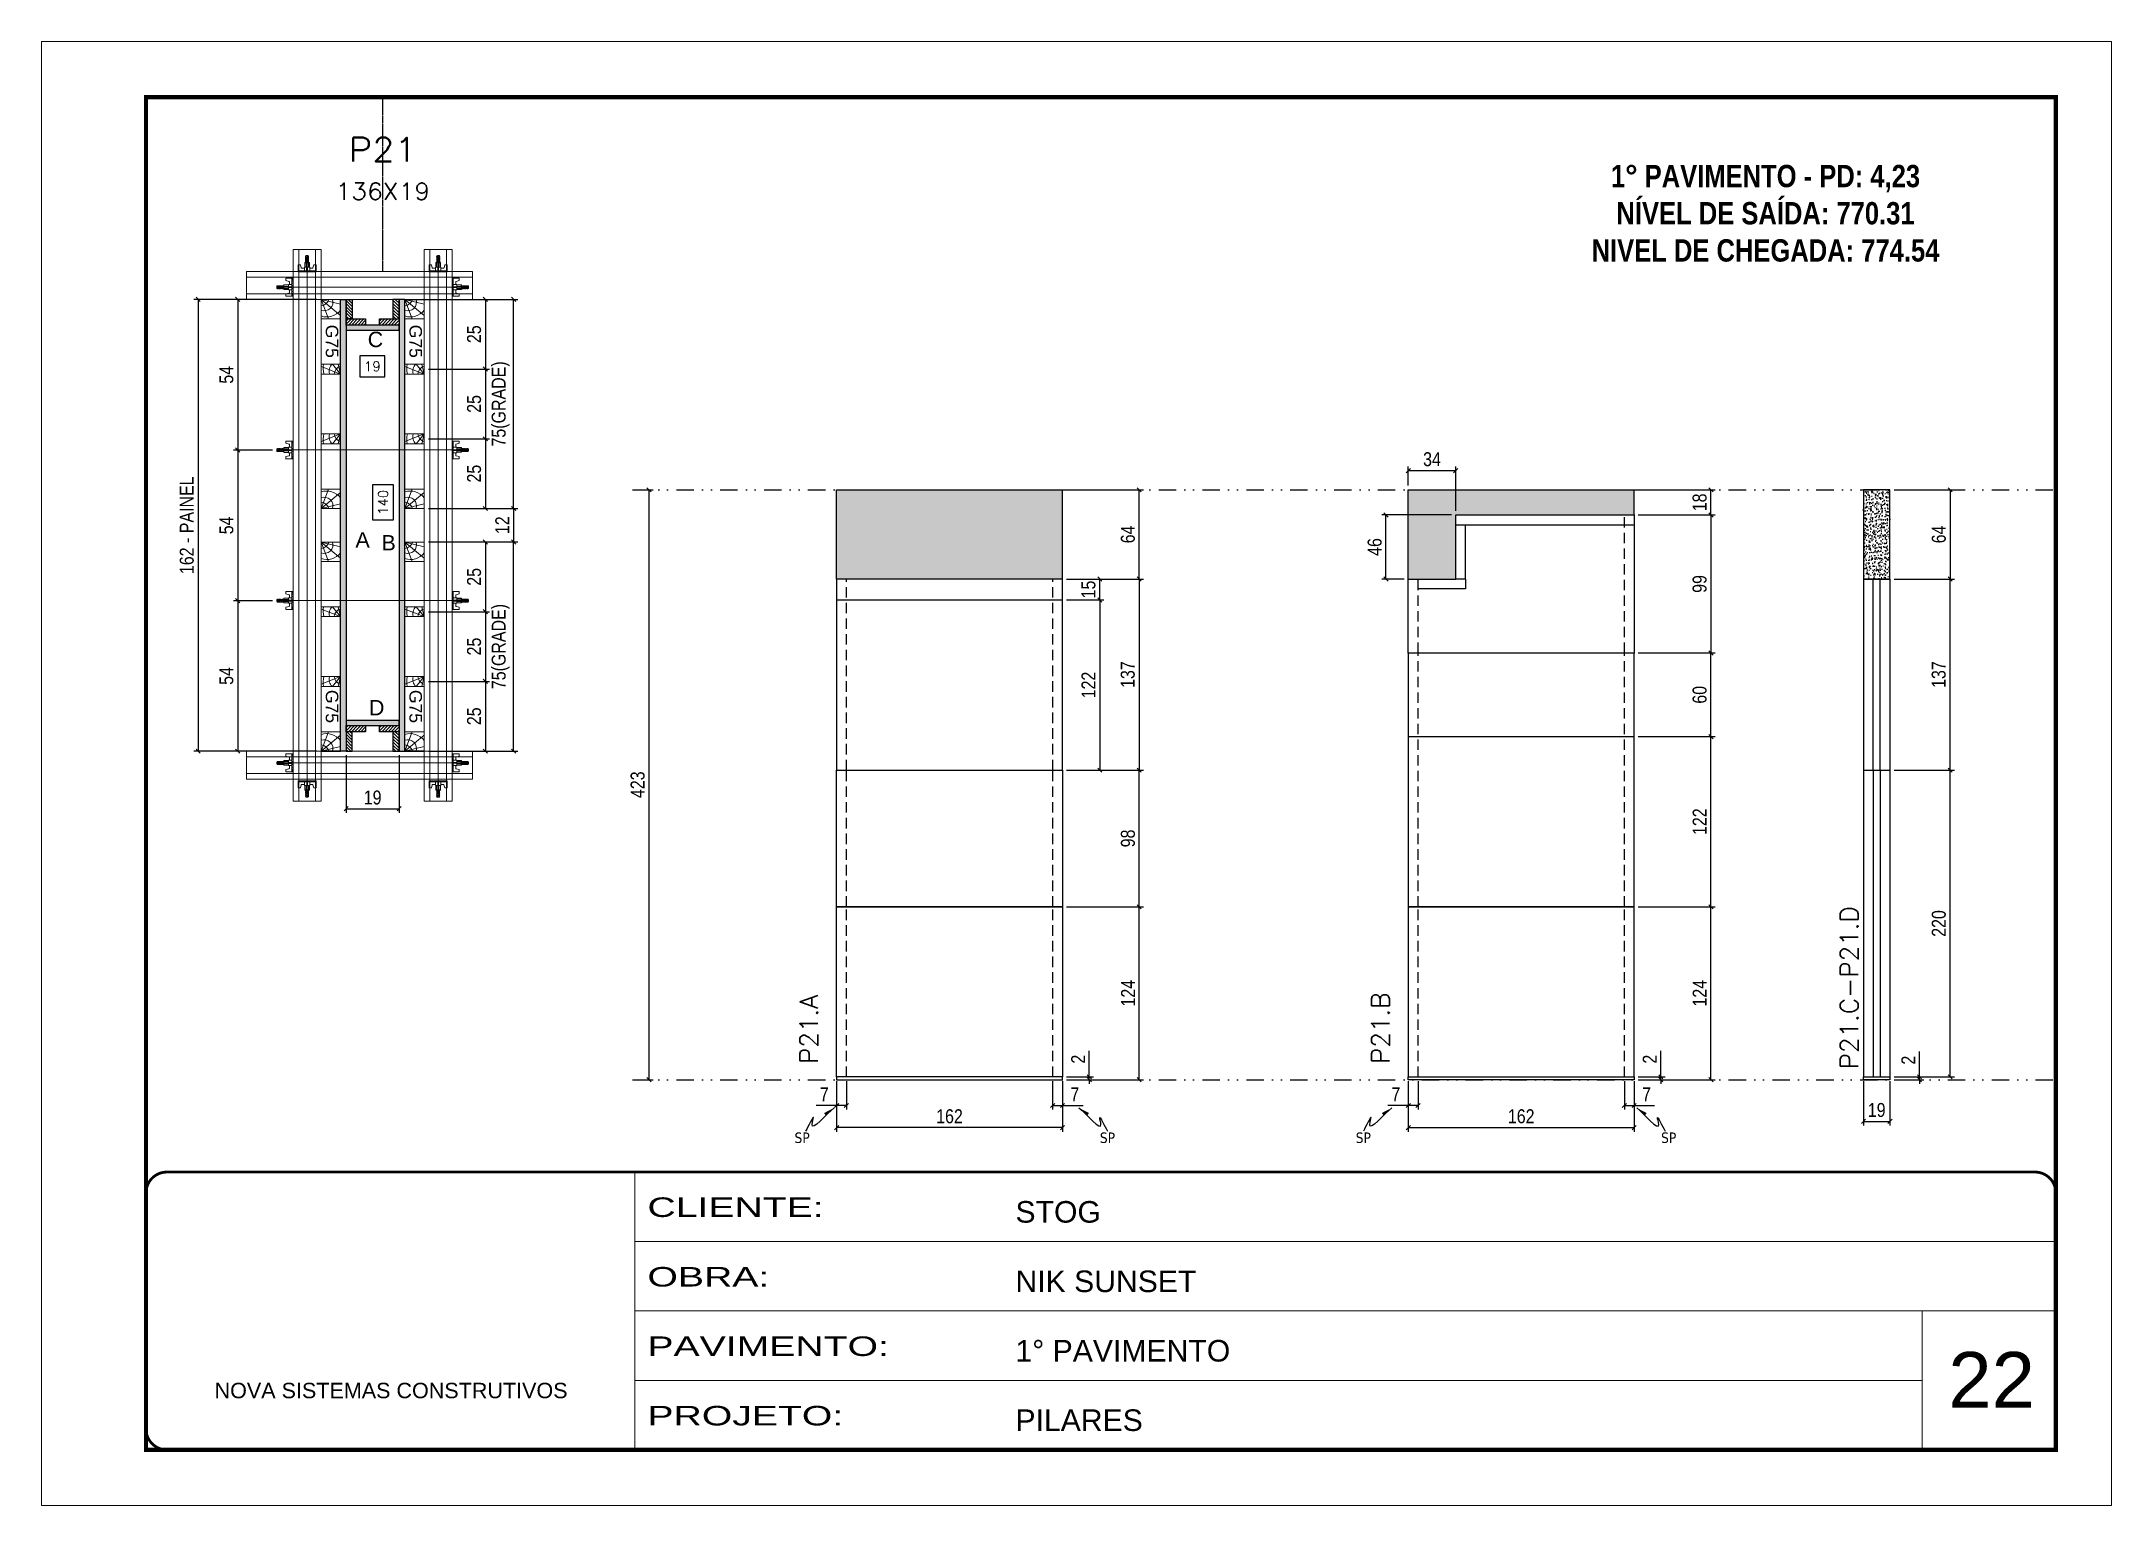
# Model space of a CAD drawing. Header units: millimetres. Extents: x 787 to 8287, y -592 to 17063.
# Drawn here: x 3024 to 4509, y 5151 to 6201 of the extents above; entities that cross this region are included whole.
import ezdxf
from ezdxf.enums import TextEntityAlignment as Align

# ---------------------------------------------------------------- set-up
doc = ezdxf.new("R2010")
doc.units = ezdxf.units.MM
for name, pattern in [('CONTINUO', [0]), ('DASHED', [0.75, 0.5, -0.25]), ('DIVIDE2', [0.625, 0.25, -0.125, 0, -0.125, 0, -0.125]), ('HIDDEN', [0.375, 0.25, -0.125])]:
    doc.linetypes.add(name, pattern=pattern)
for name, color, linetype, lineweight in [('CARIMBO', 255, 'Continuous', 9), ('Folhas', 255, 'Continuous', 9), ('Hachura', 251, 'Continuous', 9), ('Madeira', 126, 'Continuous', 18), ('Perfil Metálico', 224, 'Continuous', 18), ('SARRAFO DE PRESSAO', 251, 'DASHED', 9), ('Texto Seção', 7, 'Continuous', 15)]:
    doc.layers.add(name, color=color, linetype=linetype, lineweight=lineweight)
for name, color, linetype in [('CHAPA', 1, 'Continuous'), ('COTA', 241, 'Continuous'), ('Cota Seção (2x)', 241, 'Continuous'), ('MEIO_PONT', 93, 'Continuous'), ('NOMENCLATURA', 7, 'Continuous'), ('Nível', 160, 'Continuous'), ('Painéis', 200, 'Continuous'), ('SARR_2.2x7', 40, 'Continuous'), ('SARRAFO', 251, 'Continuous'), ('Sarrafo de Pressão', 42, 'HIDDEN'), ('texto', 7, 'Continuous'), ('Texto de Titulo', 7, 'Continuous'), ('Texto Qtd Sarr', 242, 'Continuous'), ('TEXTO_GERAL', 7, 'Continuous')]:
    doc.layers.add(name, color=color, linetype=linetype)
doc.styles.add('ARIAL', font='arial.ttf')
doc.styles.add('COTA TECNICA', font='techl___.ttf', dxfattribs={"height": 10})
doc.styles.add('COTA TECNICA 2X', font='techl___.ttf', dxfattribs={"height": 10})
doc.styles.add('COTA TECNICA-50', font='techl___.ttf', dxfattribs={"height": 10})
doc.styles.add('REGUA-120', font='ROMANS.shx', dxfattribs={"height": 15})
doc.styles.add('ROMANC', font='techb___.ttf', dxfattribs={"height": 2.5})
doc.styles.add('ROMANS', font='romans.shx')
doc.styles.add('SANSSERIF', font='sas_____.pfb')
doc.styles.get("Standard").update_dxf_attribs({"font": 'arial.ttf'})
doc.styles.add('Tecnologia', font='')
doc.styles.get('Tecnologia').set_extended_font_data('Forgotten Futurist')
doc.dimstyles.new('COTA PAINEL-50', dxfattribs={"dimtxt": 10, "dimasz": 3, "dimexe": 3, "dimexo": 3, "dimgap": 3, "dimtad": 1, "dimdec": 1, "dimzin": 12, "dimdsep": 46, "dimtxsty": 'COTA TECNICA-50', "dimblk1": 'OBLIQUE', "dimblk2": 'OBLIQUE', "dimsah": 1, "dimcen": 0.9, "dimclrd": 4, "dimclre": 4, "dimclrt": 240, "dimadec": 1, "dimazin": 3, "dimtfac": 1, "dimtdec": 1, "dimtmove": 0, "dimatfit": 3, "dimfxl": 0, "dimtolj": 1, "dimtzin": 12, "dimarcsym": 0})
doc.dimstyles.new('PAINEL', dxfattribs={"dimtxt": 10, "dimasz": 3, "dimexe": 3, "dimexo": 3, "dimgap": 3, "dimtad": 1, "dimdec": 1, "dimzin": 12, "dimdsep": 46, "dimtxsty": 'COTA TECNICA', "dimblk1": 'OBLIQUE', "dimblk2": 'OBLIQUE', "dimsah": 1, "dimcen": 0.9, "dimclrd": 4, "dimclre": 4, "dimclrt": 240, "dimadec": 1, "dimazin": 3, "dimtfac": 1, "dimtdec": 1, "dimtmove": 0, "dimatfit": 3, "dimfxl": 0, "dimtolj": 1, "dimtzin": 12, "dimarcsym": 0})
doc.dimstyles.new('SECAO PILAR', dxfattribs={"dimtxt": 10, "dimasz": 3, "dimexe": 3, "dimexo": 3, "dimgap": 3, "dimtad": 1, "dimdec": 1, "dimlfac": 0.5, "dimzin": 12, "dimdsep": 46, "dimtxsty": 'COTA TECNICA 2X', "dimblk1": 'OBLIQUE', "dimblk2": 'OBLIQUE', "dimsah": 1, "dimcen": 0.9, "dimclrd": 256, "dimclre": 256, "dimclrt": 256, "dimadec": 1, "dimazin": 3, "dimtfac": 1, "dimtdec": 1, "dimtmove": 0, "dimatfit": 3, "dimfxl": 0, "dimtolj": 1, "dimtzin": 12, "dimarcsym": 0})
doc.dimstyles.new('SECÇÃO 2', dxfattribs={"dimtxt": 7, "dimasz": 6, "dimexe": 0.18, "dimexo": 2, "dimgap": -4, "dimtad": 3, "dimdec": 1, "dimlfac": 0.5, "dimzin": 12, "dimdsep": 46, "dimtxsty": 'ROMANS', "dimblk": 'ARCHTICK', "dimcen": 0.09, "dimse1": 1, "dimse2": 1, "dimsd1": 1, "dimsd2": 1, "dimclrd": 180, "dimclre": 5, "dimclrt": 1, "dimadec": 0, "dimazin": 3, "dimtfac": 1, "dimtdec": 1, "dimtofl": 0, "dimtmove": 0, "dimatfit": 3, "dimldrblk": 'ARCHTICK', "dimfxl": 0, "dimtolj": 1, "dimtzin": 0, "dimarcsym": 0})
doc.dimstyles.get("Standard").update_dxf_attribs({"dimtxt": 0.18, "dimasz": 0.18, "dimexe": 0.18, "dimexo": 0.0625, "dimgap": 0.09, "dimtad": 0, "dimtih": 1, "dimtoh": 1, "dimdec": 4, "dimzin": 0, "dimdsep": 46, "dimtxsty": 'Standard', "dimcen": 0.09, "dimadec": 0, "dimazin": 0, "dimtfac": 1, "dimtdec": 4, "dimtofl": 0, "dimtmove": 0, "dimatfit": 3, "dimfxl": 0, "dimtolj": 1, "dimtzin": 0, "dimarcsym": 0})
pattern_1 = [(135, (-19648.8227, 15140.215), (-1.12253202, -1.12253202), [])]

msp = doc.modelspace()

# ---------------------------------------------------------------- texts
at = {"layer": 'CARIMBO', "style": 'ARIAL'}
msp.add_text('22', height=40, dxfattribs=at).set_placement((4391.86, 5221.41))
at = {"layer": 'NOMENCLATURA', "color": 2, "insert": (4260.74, 6139.4), "char_height": 16, "attachment_point": 2, "style": 'ROMANC'}
msp.add_mtext_dynamic_manual_height_columns('\\P1° PAVIMENTO - PD: 4,23\\PNÍVEL DE SAÍDA: 770.31\\PNIVEL DE CHEGADA: 774.54', width=328.3607, gutter_width=1, heights=[0], dxfattribs=at)
at = {"layer": 'texto', "color": 0, "char_height": 7.5, "attachment_point": 5}
for insert in [(3569.67, 5415), (3788.7, 5415), (3972.24, 5415), (4191.27, 5415)]:
    msp.add_mtext('{\\fTahoma|b0|i0|c0|p34;\\C4;SP}', dxfattribs=dict(at, insert=insert))
at = {"layer": 'Texto Seção', "char_height": 13, "width": 285.3299, "attachment_point": 7, "rotation": 90, "style": 'REGUA-120'}
for s, insert in [('P21.C-P21.D', (4327.28, 5464.09)), ('P21.A', (3580.98, 5467.93)), ('P21.B', (3991.02, 5467.93))]:
    msp.add_mtext(s, dxfattribs=dict(at, insert=insert))
at = {"layer": 'TEXTO_GERAL', "color": 0, "linetype": 'Continuous', "style": 'SANSSERIF'}
for p in [(3232.48, 5998.09), (3292.48, 5998.09), (3232.48, 5736.23), (3292.48, 5736.23)]:
    msp.add_text('G75', height=9, rotation=270, dxfattribs=at).set_placement(p, align=Align.MIDDLE_LEFT)
at = {"layer": 'TEXTO_GERAL', "style": 'ARIAL'}
for s, p in [('C', (3263.61, 5987.54)), ('A', (3254.4, 5843.82)), ('B', (3273.08, 5841.75)), ('D', (3264.5, 5723.48))]:
    msp.add_text(s, height=11, dxfattribs=at).set_placement(p, align=Align.MIDDLE_CENTER)

# ---------------------------------------------------------------- blocks, each defined once
blk = doc.blocks.new('9999999999')
at = {"color": 30, "linetype": 'CONTINUO'}
for p, q in [((98564.6, 34230.2), (98564.6, 34429.4)), ((98564.6, 34379.6), (99584, 34379.6)), ((98564.6, 34329.8), (99488, 34329.8)), ((99584, 34329.8), (99488, 34329.8)), ((99488, 34329.8), (99488, 34230.2)), ((98564.6, 34280), (99488, 34280))]:
    blk.add_line(p, q, dxfattribs=at)
at = {"color": 30, "linetype": 'CONTINUO', "const_width": 2}
blk.add_lwpolyline([(99584, 34230.2), (99584, 34414.4, 0.414214), (99569, 34429.4), (98229, 34429.4, 0.414214), (98214, 34414.4), (98214, 34245.2, 0.414214), (98229, 34230.2), (99584, 34230.2)], format="xyb", dxfattribs=at)
at = {"layer": 'Folhas'}
blk.add_lwpolyline([(98139, 34190.2), (99624, 34190.2), (99624, 35240.2), (98139, 35240.2)], close=True, dxfattribs=at)
at = {"layer": 'Folhas', "color": 30, "const_width": 3}
blk.add_lwpolyline([(98214, 34230.2), (99584, 34230.2), (99584, 35200.2), (98214, 35200.2)], close=True, dxfattribs=at)
at = {"color": 7, "linetype": 'Continuous', "ltscale": 5, "style": 'ARIAL'}
for s, height, p in [('STOG', 15.48, (98837.7, 34393.1)), ('NIK SUNSET', 15.48, (98837.7, 34343.3)), ('1° PAVIMENTO', 15.483, (98837.7, 34293.5)), ('NOVA SISTEMAS CONSTRUTIVOS', 11.059, (98263.2, 34267.2)), ('PILARES', 15.48, (98837.7, 34243.7))]:
    blk.add_text(s, height=height, dxfattribs=at).set_placement(p)
at = {"layer": 'Folhas', "color": 7, "style": 'Tecnologia', "width": 1.5}
for s, p in [('CLIENTE:', (98573.7, 34397.2)), ('OBRA:', (98573.7, 34347.3)), ('PAVIMENTO:', (98573.7, 34297.5)), ('PROJETO:', (98573.7, 34247.7))]:
    blk.add_text(s, height=14, dxfattribs=at).set_placement(p)
blk = doc.blocks.new('*D49')
at = {"layer": 'Cota Seção (2x)', "color": 180, "lineweight": -2}
for p, q in [((3270.4, 5975.7), (3252.4, 5975.7)), ((3252.4, 5975.7), (3252.4, 5960.7)), ((3270.4, 5960.7), (3270.4, 5975.7)), ((3252.4, 5960.7), (3270.4, 5960.7))]:
    blk.add_line(p, q, dxfattribs=at)
at = {"layer": 'Defpoints', "color": 0}
for p in [(3242.6, 5976.9), (3280.6, 5976.9), (3242.6, 5956.7)]:
    blk.add_point(p, dxfattribs=at)
at = {"layer": 'Cota Seção (2x)', "color": 1, "insert": (3261.4, 5968.2), "char_height": 7, "attachment_point": 5, "style": 'ROMANS'}
blk.add_mtext('\\A1;19', dxfattribs=at)
blk = doc.blocks.new('_ArchTick')
at = {"color": 0, "linetype": 'ByBlock', "const_width": 0.15}
blk.add_lwpolyline([(-0.5, -0.5), (0.5, 0.5)], dxfattribs=at)
blk = doc.blocks.new('*D50')
at = {"layer": 'Cota Seção (2x)', "color": 180, "lineweight": -2}
for p, q in [((3276.6, 5883.2), (3261.6, 5883.2)), ((3261.6, 5883.2), (3261.6, 5858.2)), ((3276.6, 5858.2), (3276.6, 5883.2)), ((3261.6, 5858.2), (3276.6, 5858.2))]:
    blk.add_line(p, q, dxfattribs=at)
at = {"layer": 'Defpoints', "color": 0}
for p in [(3242.6, 5994.3), (3242.6, 5714.3), (3280.6, 5714.3)]:
    blk.add_point(p, dxfattribs=at)
at = {"layer": 'Cota Seção (2x)', "color": 1, "insert": (3269.1, 5870.7), "char_height": 7, "attachment_point": 5, "rotation": 90, "style": 'ROMANS'}
blk.add_mtext('\\A1;140', dxfattribs=at)
blk = doc.blocks.new('_Oblique')
at = {"color": 0, "linetype": 'ByBlock', "lineweight": -2}
blk.add_line((-0.5, -0.5), (0.5, 0.5), dxfattribs=at)
blk = doc.blocks.new('*D51')
at = {"layer": 'Cota Seção (2x)', "lineweight": -2}
for p, q in [((3221.6, 6016.3), (3133.4, 6016.3)), ((3136.4, 6016.3), (3136.4, 5692.3)), ((3221.6, 5692.3), (3133.4, 5692.3))]:
    blk.add_line(p, q, dxfattribs=at)
at = {"layer": 'Defpoints', "color": 0}
for p in [(3224.6, 6016.3), (3136.4, 5692.3), (3224.6, 5692.3)]:
    blk.add_point(p, dxfattribs=at)
at = {"layer": 'Cota Seção (2x)', "lineweight": -2, "xscale": 3, "yscale": 3, "zscale": 3}
for p, rotation in [((3136.4, 6016.3), 90), ((3136.4, 5692.3), 270)]:
    blk.add_blockref('_Oblique', p, dxfattribs=dict(at, rotation=rotation))
at = {"layer": 'Cota Seção (2x)', "insert": (3128.3, 5854.3), "char_height": 10, "attachment_point": 5, "rotation": 90, "style": 'COTA TECNICA 2X'}
blk.add_mtext('\\A1;162 - PAINEL', dxfattribs=at)
blk = doc.blocks.new('*D52')
at = {"layer": 'Cota Seção (2x)', "lineweight": -2}
for p, q in [((3221.6, 6016.3), (3161.8, 6016.3)), ((3164.8, 6016.3), (3164.8, 5908.2)), ((3189.8, 5908.2), (3161.8, 5908.2))]:
    blk.add_line(p, q, dxfattribs=at)
at = {"layer": 'Defpoints', "color": 0}
for p in [(3224.6, 6016.3), (3164.8, 5908.2), (3192.8, 5908.2)]:
    blk.add_point(p, dxfattribs=at)
at = {"layer": 'Cota Seção (2x)', "lineweight": -2, "xscale": 3, "yscale": 3, "zscale": 3}
for p, rotation in [((3164.8, 6016.3), 90), ((3164.8, 5908.2), 270)]:
    blk.add_blockref('_Oblique', p, dxfattribs=dict(at, rotation=rotation))
at = {"layer": 'Cota Seção (2x)', "insert": (3156.7, 5962.2), "char_height": 10, "attachment_point": 5, "rotation": 90, "style": 'COTA TECNICA 2X'}
blk.add_mtext('\\A1;54', dxfattribs=at)
blk = doc.blocks.new('*D53')
at = {"layer": 'Cota Seção (2x)', "lineweight": -2}
for p, q in [((3189.8, 5800.2), (3161.8, 5800.2)), ((3164.8, 5800.2), (3164.8, 5692.3)), ((3221.6, 5692.3), (3161.8, 5692.3))]:
    blk.add_line(p, q, dxfattribs=at)
at = {"layer": 'Defpoints', "color": 0}
for p in [(3192.8, 5800.2), (3164.8, 5692.3), (3224.6, 5692.3)]:
    blk.add_point(p, dxfattribs=at)
at = {"layer": 'Cota Seção (2x)', "lineweight": -2, "xscale": 3, "yscale": 3, "zscale": 3}
for p, rotation in [((3164.8, 5800.2), 90), ((3164.8, 5692.3), 270)]:
    blk.add_blockref('_Oblique', p, dxfattribs=dict(at, rotation=rotation))
at = {"layer": 'Cota Seção (2x)', "insert": (3156.7, 5746.2), "char_height": 10, "attachment_point": 5, "rotation": 90, "style": 'COTA TECNICA 2X'}
blk.add_mtext('\\A1;54', dxfattribs=at)
blk = doc.blocks.new('*D54')
at = {"layer": 'Cota Seção (2x)', "lineweight": -2}
for p, q in [((3287.6, 6016.3), (3345.5, 6016.3)), ((3342.5, 6016.3), (3342.5, 5966.3)), ((3301.6, 5966.3), (3345.5, 5966.3))]:
    blk.add_line(p, q, dxfattribs=at)
at = {"layer": 'Defpoints', "color": 0}
for p in [(3284.6, 6016.3), (3298.6, 5966.3), (3342.5, 5966.3)]:
    blk.add_point(p, dxfattribs=at)
at = {"layer": 'Cota Seção (2x)', "lineweight": -2, "xscale": 3, "yscale": 3, "zscale": 3}
for p, rotation in [((3342.5, 6016.3), 90), ((3342.5, 5966.3), 270)]:
    blk.add_blockref('_Oblique', p, dxfattribs=dict(at, rotation=rotation))
at = {"layer": 'Cota Seção (2x)', "insert": (3334.4, 5991.3), "char_height": 10, "attachment_point": 5, "rotation": 90, "style": 'COTA TECNICA 2X'}
blk.add_mtext('\\A1;25', dxfattribs=at)
blk = doc.blocks.new('titulo1')
at = {"layer": 'Defpoints', "color": 252, "linetype": 'HIDDEN', "ltscale": 2}
blk.add_line((0, 0), (0, 125), dxfattribs=at)
at = {"layer": 'Defpoints', "style": 'ROMANS', "oblique": 15}
blk.add_attdef('FOLHA', text='', height=10, dxfattribs=at).set_placement((0, 15.6), align=Align.MIDDLE_CENTER)
at = {"layer": 'Texto Qtd Sarr', "color": 3, "style": 'ROMANS', "oblique": 15}
for tag, height, p in [('TITULO', 17, (0, 71.4)), ('SEÇÃO', 12, (0, 41.5))]:
    blk.add_attdef(tag, text='', height=height, dxfattribs=at).set_placement(p, align=Align.MIDDLE_CENTER)
blk = doc.blocks.new('C')
at = {"layer": 'Hachura', "color": 0}
for p, q in [((0, 3.22), (0, -3.22)), ((0.45, 3.22), (0, 3.22)), ((0.46, 3.16), (0, 3.16)), ((0.46, 3.05), (0, 3.05)), ((0.46, 2.88), (0, 2.88)), ((0, 2.75), (0, -1.16)), ((0.46, 2.65), (0, 2.65)), ((0.46, 2.23), (0, 2.23)), ((0.46, 1.51), (0, 1.51)), ((0.39, 0.49), (0.17, 0.49)), ((0.45, -3.23), (0.45, 3.22)), ((0.45, 3.22), (2.58, 3.22)), ((1.74, 0.97), (0.45, 0.97)), ((1.45, 0.1), (0.45, 0.1)), ((1.35, 1.94), (1.35, 0.96)), ((2.58, 2.39), (1.47, 2.09)), ((1.74, -0.97), (1.74, 0.97)), ((1.74, 0.97), (1.74, 0.84)), ((1.74, 0.97), (1.74, 0.84)), ((1.74, 0.84), (3.35, 0.84)), ((3.35, 0.45), (1.74, 0.45)), ((2.58, 3.22), (2.58, 2.39)), ((3.32, 0.84), (3.32, -0.84)), ((3.35, 0.84), (3.35, -0.84)), ((3.68, 0.45), (3.35, 0.45)), ((3.84, -0.52), (3.35, 0.45)), ((3.35, 0.06), (3.67, -0.57)), ((3.68, 0.45), (4.16, -0.52)), ((3.72, 0.5), (4.25, -0.57)), ((4.37, -0.55), (3.83, 0.53)), ((4.15, 0.45), (3.93, 0.45)), ((4.42, -0.52), (3.93, 0.45)), ((4.15, 0.45), (4.26, 0.45)), ((4.26, 0.45), (4.74, -0.52)), ((4.3, 0.5), (4.83, -0.57)), ((4.95, -0.55), (4.41, 0.53)), ((4.51, 0.45), (4.84, 0.45)), ((5, -0.52), (4.51, 0.45)), ((4.84, 0.45), (5.32, -0.52)), ((4.88, 0.5), (5.41, -0.57)), ((5.53, -0.55), (4.99, 0.53)), ((5.58, -0.52), (5.09, 0.45)), ((5.42, 0.45), (5.09, 0.45)), ((5.58, -0.52), (5.09, 0.45)), ((5.42, 0.45), (5.74, -0.19)), ((5.46, 0.5), (5.74, -0.07)), ((5.74, 0.19), (5.57, 0.53)), ((5.74, 0.32), (5.68, 0.45)), ((5.68, 0.45), (5.74, 0.45)), ((5.74, 0.45), (5.9, 0.29)), ((5.74, 0.45), (5.74, -0.52)), ((5.9, -0.36), (5.9, 0.29)), ((0.45, 0), (0, 0)), ((0.46, -1.52), (0, -1.52)), ((0.46, -2.23), (0, -2.23)), ((0.46, -2.65), (0, -2.65)), ((0.46, -2.88), (0, -2.88)), ((0.46, -3.05), (0, -3.05)), ((0.46, -3.16), (0, -3.16)), ((0, -3.22), (2.57, -3.22)), ((0.08, -0.48), (0.29, -0.48)), ((0.29, -0.48), (0.4, -0.48)), ((0.45, 0), (0.45, -0.97)), ((0.45, -0.16), (1.45, -0.16)), ((0.45, -0.65), (0.45, -0.32)), ((0.45, -3.23), (0.45, -0.65)), ((0.45, -0.97), (1.74, -0.97)), ((1.35, -1.94), (1.35, -0.97)), ((2.58, -2.39), (1.47, -2.1)), ((3.35, -0.32), (1.74, -0.32)), ((3.35, -0.84), (1.74, -0.84)), ((2.58, -3.23), (2.58, -2.39)), ((3.35, -0.07), (3.58, -0.52)), ((3.35, -0.52), (3.58, -0.52)), ((3.84, -0.52), (4.16, -0.52)), ((4.42, -0.52), (4.74, -0.52)), ((4.63, -0.52), (4.74, -0.52)), ((5, -0.52), (5.32, -0.52)), ((5.58, -0.52), (5.74, -0.52)), ((5.74, -0.52), (5.9, -0.36)), ((5.74, -0.52), (5.74, -0.52))]:
    blk.add_line(p, q, dxfattribs=at)
for centre, radius, start, end in [((1.52, 1.94), 0.161, 104.74356, 180), ((1.44, -0.03), 0.129, 272.69497, 87.30503), ((3.81, 0.39), 0.143, 25.56881, 154.43119), ((4.39, 0.39), 0.143, 25.56881, 154.43119), ((4.97, 0.39), 0.143, 25.56881, 154.43119), ((5.55, 0.39), 0.143, 25.56881, 154.43119), ((0.17, -0.37), 0.174, 221.74404, 317.85924), ((1.52, -1.94), 0.161, 180, 255.25644), ((3.71, -0.4), 0.174, 222.14076, 318.25596), ((4.29, -0.4), 0.174, 222.14076, 318.25596), ((4.87, -0.4), 0.174, 222.14076, 318.25596), ((5.45, -0.4), 0.174, 222.14076, 318.25596), ((5.61, -0.4), 0.174, 317.85924, 318.25596)]:
    blk.add_arc(centre, radius, start, end, dxfattribs=at)
blk = doc.blocks.new('*D1134')
at = {"layer": 'Cota Seção (2x)', "lineweight": -2}
for p, q in [((3189.8, 5908.2), (3161.8, 5908.2)), ((3164.8, 5908.2), (3164.8, 5800.2)), ((3189.8, 5800.2), (3161.8, 5800.2))]:
    blk.add_line(p, q, dxfattribs=at)
at = {"layer": 'Defpoints', "color": 0}
for p in [(3192.8, 5908.2), (3164.8, 5800.2), (3192.8, 5800.2)]:
    blk.add_point(p, dxfattribs=at)
at = {"layer": 'Cota Seção (2x)', "lineweight": -2, "xscale": 3, "yscale": 3, "zscale": 3}
for p, rotation in [((3164.8, 5908.2), 90), ((3164.8, 5800.2), 270)]:
    blk.add_blockref('_Oblique', p, dxfattribs=dict(at, rotation=rotation))
at = {"layer": 'Cota Seção (2x)', "insert": (3156.7, 5854.2), "char_height": 10, "attachment_point": 5, "rotation": 90, "style": 'COTA TECNICA 2X'}
blk.add_mtext('\\A1;54', dxfattribs=at)
blk = doc.blocks.new('PONTALETE')
at = {"layer": 'Madeira'}
for q in [(2.71, 7), (7, 5.76), (7, 1.74)]:
    blk.add_line((0, 0), q, dxfattribs=at)
blk.add_lwpolyline([(0, 0), (7, 0), (7, 7), (0, 7)], close=True, dxfattribs=at)
for centre, radius, start, end in [((2.04, 0.06), 6.23, 37.28179, 109.09128), ((1.09, 0.9), 3.19, 343.60304, 109.98471), ((-0.21, -0.78), 3.09, 14.63219, 86.0383)]:
    blk.add_arc(centre, radius, start, end, dxfattribs=at)
blk = doc.blocks.new('MEIO PONTALETE')
at = {"layer": 'Madeira'}
for q in [(2.71, 7), (3.5, 2.88), (3.5, 0.87)]:
    blk.add_line((0, 0), q, dxfattribs=at)
blk.add_lwpolyline([(0, 0), (3.5, 0), (3.5, 7), (0, 7)], close=True, dxfattribs=at)
for centre, radius, start, end in [((2.04, 0.06), 6.23, 76.44987, 109.09128), ((1.09, 0.9), 3.19, 40.90626, 109.98471), ((-0.21, -0.78), 3.09, 14.63219, 86.0383)]:
    blk.add_arc(centre, radius, start, end, dxfattribs=at)
blk = doc.blocks.new('*D1135')
at = {"layer": 'Cota Seção (2x)', "lineweight": -2}
for p, q in [((3301.6, 5966.3), (3345.5, 5966.3)), ((3342.5, 5966.3), (3342.5, 5916.3)), ((3301.6, 5916.3), (3345.5, 5916.3))]:
    blk.add_line(p, q, dxfattribs=at)
at = {"layer": 'Defpoints', "color": 0}
for p in [(3298.6, 5966.3), (3298.6, 5916.3), (3342.5, 5916.3)]:
    blk.add_point(p, dxfattribs=at)
at = {"layer": 'Cota Seção (2x)', "lineweight": -2, "xscale": 3, "yscale": 3, "zscale": 3}
for p, rotation in [((3342.5, 5966.3), 90), ((3342.5, 5916.3), 270)]:
    blk.add_blockref('_Oblique', p, dxfattribs=dict(at, rotation=rotation))
at = {"layer": 'Cota Seção (2x)', "insert": (3334.4, 5941.3), "char_height": 10, "attachment_point": 5, "rotation": 90, "style": 'COTA TECNICA 2X'}
blk.add_mtext('\\A1;25', dxfattribs=at)
blk = doc.blocks.new('*D1136')
at = {"layer": 'Cota Seção (2x)', "lineweight": -2}
for p, q in [((3301.6, 5916.3), (3345.5, 5916.3)), ((3342.5, 5916.3), (3342.5, 5866.3)), ((3301.6, 5866.3), (3345.5, 5866.3))]:
    blk.add_line(p, q, dxfattribs=at)
at = {"layer": 'Defpoints', "color": 0}
for p in [(3298.6, 5916.3), (3298.6, 5866.3), (3342.5, 5866.3)]:
    blk.add_point(p, dxfattribs=at)
at = {"layer": 'Cota Seção (2x)', "lineweight": -2, "xscale": 3, "yscale": 3, "zscale": 3}
for p, rotation in [((3342.5, 5916.3), 90), ((3342.5, 5866.3), 270)]:
    blk.add_blockref('_Oblique', p, dxfattribs=dict(at, rotation=rotation))
at = {"layer": 'Cota Seção (2x)', "insert": (3334.4, 5891.3), "char_height": 10, "attachment_point": 5, "rotation": 90, "style": 'COTA TECNICA 2X'}
blk.add_mtext('\\A1;25', dxfattribs=at)
blk = doc.blocks.new('*D1137')
at = {"layer": 'Cota Seção (2x)', "lineweight": -2}
for p, q in [((3301.6, 5842.3), (3345.5, 5842.3)), ((3342.5, 5842.3), (3342.5, 5792.3)), ((3301.6, 5792.3), (3345.5, 5792.3))]:
    blk.add_line(p, q, dxfattribs=at)
at = {"layer": 'Defpoints', "color": 0}
for p in [(3298.6, 5842.3), (3298.6, 5792.3), (3342.5, 5792.3)]:
    blk.add_point(p, dxfattribs=at)
at = {"layer": 'Cota Seção (2x)', "lineweight": -2, "xscale": 3, "yscale": 3, "zscale": 3}
for p, rotation in [((3342.5, 5842.3), 90), ((3342.5, 5792.3), 270)]:
    blk.add_blockref('_Oblique', p, dxfattribs=dict(at, rotation=rotation))
at = {"layer": 'Cota Seção (2x)', "insert": (3334.4, 5817.3), "char_height": 10, "attachment_point": 5, "rotation": 90, "style": 'COTA TECNICA 2X'}
blk.add_mtext('\\A1;25', dxfattribs=at)
blk = doc.blocks.new('*D1138')
at = {"layer": 'Cota Seção (2x)', "lineweight": -2}
for p, q in [((3301.6, 5792.3), (3345.5, 5792.3)), ((3342.5, 5792.3), (3342.5, 5742.3)), ((3301.6, 5742.3), (3345.5, 5742.3))]:
    blk.add_line(p, q, dxfattribs=at)
at = {"layer": 'Defpoints', "color": 0}
for p in [(3298.6, 5792.3), (3298.6, 5742.3), (3342.5, 5742.3)]:
    blk.add_point(p, dxfattribs=at)
at = {"layer": 'Cota Seção (2x)', "lineweight": -2, "xscale": 3, "yscale": 3, "zscale": 3}
for p, rotation in [((3342.5, 5792.3), 90), ((3342.5, 5742.3), 270)]:
    blk.add_blockref('_Oblique', p, dxfattribs=dict(at, rotation=rotation))
at = {"layer": 'Cota Seção (2x)', "insert": (3334.4, 5767.3), "char_height": 10, "attachment_point": 5, "rotation": 90, "style": 'COTA TECNICA 2X'}
blk.add_mtext('\\A1;25', dxfattribs=at)
blk = doc.blocks.new('*D1139')
at = {"layer": 'Cota Seção (2x)', "lineweight": -2}
for p, q in [((3301.6, 5742.3), (3345.5, 5742.3)), ((3342.5, 5742.3), (3342.5, 5692.3)), ((3301.6, 5692.3), (3345.5, 5692.3))]:
    blk.add_line(p, q, dxfattribs=at)
at = {"layer": 'Defpoints', "color": 0}
for p in [(3298.6, 5742.3), (3298.6, 5692.3), (3342.5, 5692.3)]:
    blk.add_point(p, dxfattribs=at)
at = {"layer": 'Cota Seção (2x)', "lineweight": -2, "xscale": 3, "yscale": 3, "zscale": 3}
for p, rotation in [((3342.5, 5742.3), 90), ((3342.5, 5692.3), 270)]:
    blk.add_blockref('_Oblique', p, dxfattribs=dict(at, rotation=rotation))
at = {"layer": 'Cota Seção (2x)', "insert": (3334.4, 5717.3), "char_height": 10, "attachment_point": 5, "rotation": 90, "style": 'COTA TECNICA 2X'}
blk.add_mtext('\\A1;25', dxfattribs=at)
blk = doc.blocks.new('*D1140')
at = {"layer": 'Cota Seção (2x)', "lineweight": -2}
for p, q in [((3301.6, 5842.3), (3365.7, 5842.3)), ((3362.7, 5692.3), (3362.7, 5842.3)), ((3301.6, 5692.3), (3365.7, 5692.3))]:
    blk.add_line(p, q, dxfattribs=at)
at = {"layer": 'Defpoints', "color": 0}
for p in [(3298.6, 5842.3), (3362.7, 5842.3), (3298.6, 5692.3)]:
    blk.add_point(p, dxfattribs=at)
at = {"layer": 'Cota Seção (2x)', "lineweight": -2, "xscale": 3, "yscale": 3, "zscale": 3}
for p, rotation in [((3362.7, 5842.3), 90), ((3362.7, 5692.3), 270)]:
    blk.add_blockref('_Oblique', p, dxfattribs=dict(at, rotation=rotation))
at = {"layer": 'Cota Seção (2x)', "insert": (3353.5, 5767.3), "char_height": 10, "attachment_point": 5, "rotation": 90, "style": 'COTA TECNICA 2X'}
blk.add_mtext('\\A1;75(GRADE)', dxfattribs=at)
blk = doc.blocks.new('*D1141')
at = {"layer": 'Cota Seção (2x)', "lineweight": -2}
for p, q in [((3301.6, 6016.3), (3365.7, 6016.3)), ((3362.7, 5866.3), (3362.7, 6016.3)), ((3301.6, 5866.3), (3365.7, 5866.3))]:
    blk.add_line(p, q, dxfattribs=at)
at = {"layer": 'Defpoints', "color": 0}
for p in [(3298.6, 6016.3), (3362.7, 6016.3), (3298.6, 5866.3)]:
    blk.add_point(p, dxfattribs=at)
at = {"layer": 'Cota Seção (2x)', "lineweight": -2, "xscale": 3, "yscale": 3, "zscale": 3}
for p, rotation in [((3362.7, 6016.3), 90), ((3362.7, 5866.3), 270)]:
    blk.add_blockref('_Oblique', p, dxfattribs=dict(at, rotation=rotation))
at = {"layer": 'Cota Seção (2x)', "insert": (3353.5, 5941.3), "char_height": 10, "attachment_point": 5, "rotation": 90, "style": 'COTA TECNICA 2X'}
blk.add_mtext('\\A1;75(GRADE)', dxfattribs=at)
blk = doc.blocks.new('*D1142')
at = {"layer": 'Cota Seção (2x)', "lineweight": -2}
for p, q in [((3242.6, 5689.3), (3242.6, 5648)), ((3280.6, 5689.3), (3280.6, 5648)), ((3242.6, 5651), (3280.6, 5651))]:
    blk.add_line(p, q, dxfattribs=at)
at = {"layer": 'Defpoints', "color": 0}
for p in [(3242.6, 5692.3), (3280.6, 5692.3), (3280.6, 5651)]:
    blk.add_point(p, dxfattribs=at)
at = {"layer": 'Cota Seção (2x)', "lineweight": -2, "xscale": 3, "yscale": 3, "zscale": 3, "rotation": 180}
blk.add_blockref('_Oblique', (3242.6, 5651), dxfattribs=at)
at = {"layer": 'Cota Seção (2x)', "lineweight": -2, "xscale": 3, "yscale": 3, "zscale": 3}
blk.add_blockref('_Oblique', (3280.6, 5651), dxfattribs=at)
at = {"layer": 'Cota Seção (2x)', "insert": (3261.6, 5659), "char_height": 10, "attachment_point": 5, "style": 'COTA TECNICA 2X'}
blk.add_mtext('\\A1;19', dxfattribs=at)
blk = doc.blocks.new('*D1143')
at = {"layer": 'Cota Seção (2x)', "lineweight": -2}
for p, q in [((3301.6, 5866.3), (3365.7, 5866.3)), ((3362.7, 5866.3), (3362.7, 5842.3)), ((3301.6, 5842.3), (3365.7, 5842.3))]:
    blk.add_line(p, q, dxfattribs=at)
at = {"layer": 'Defpoints', "color": 0}
for p in [(3298.6, 5866.3), (3298.6, 5842.3), (3362.7, 5842.3)]:
    blk.add_point(p, dxfattribs=at)
at = {"layer": 'Cota Seção (2x)', "lineweight": -2, "xscale": 3, "yscale": 3, "zscale": 3}
for p, rotation in [((3362.7, 5866.3), 90), ((3362.7, 5842.3), 270)]:
    blk.add_blockref('_Oblique', p, dxfattribs=dict(at, rotation=rotation))
at = {"layer": 'Cota Seção (2x)', "insert": (3354.6, 5854.3), "char_height": 10, "attachment_point": 5, "rotation": 90, "style": 'COTA TECNICA 2X'}
blk.add_mtext('\\A1;12', dxfattribs=at)
blk = doc.blocks.new('*D1298')
at = {"layer": 'COTA', "color": 4, "lineweight": -2}
for p, q in [((3451, 5879.7), (3462.9, 5879.7)), ((3459.9, 5456.7), (3459.9, 5879.7)), ((3451, 5456.7), (3462.9, 5456.7))]:
    blk.add_line(p, q, dxfattribs=at)
at = {"layer": 'Defpoints', "color": 0}
for p in [(3448, 5879.7), (3459.9, 5879.7), (3448, 5456.7)]:
    blk.add_point(p, dxfattribs=at)
at = {"layer": 'COTA', "color": 4, "lineweight": -2, "xscale": 3, "yscale": 3, "zscale": 3}
for p, rotation in [((3459.9, 5879.7), 90), ((3459.9, 5456.7), 270)]:
    blk.add_blockref('_Oblique', p, dxfattribs=dict(at, rotation=rotation))
at = {"layer": 'COTA', "color": 240, "insert": (3451.7, 5668.2), "char_height": 10, "attachment_point": 5, "rotation": 90, "style": 'COTA TECNICA-50'}
blk.add_mtext('\\A1;423', dxfattribs=at)
blk = doc.blocks.new('*D548')
at = {"layer": 'COTA', "color": 4, "lineweight": -2}
for p, q in [((3594.4, 5455.7), (3594.4, 5419.3)), ((3756.4, 5455.7), (3756.4, 5419.3)), ((3756.4, 5422.3), (3594.4, 5422.3))]:
    blk.add_line(p, q, dxfattribs=at)
at = {"layer": 'Defpoints', "color": 0}
for p in [(3594.4, 5458.7), (3756.4, 5458.7), (3594.4, 5422.3)]:
    blk.add_point(p, dxfattribs=at)
at = {"layer": 'COTA', "color": 4, "lineweight": -2, "xscale": 3, "yscale": 3, "zscale": 3, "rotation": 180}
blk.add_blockref('_Oblique', (3594.4, 5422.3), dxfattribs=at)
at = {"layer": 'COTA', "color": 4, "lineweight": -2, "xscale": 3, "yscale": 3, "zscale": 3}
blk.add_blockref('_Oblique', (3756.4, 5422.3), dxfattribs=at)
at = {"layer": 'COTA', "color": 240, "insert": (3675.4, 5430.4), "char_height": 10, "attachment_point": 5, "style": 'COTA TECNICA'}
blk.add_mtext('\\A1;162', dxfattribs=at)
blk = doc.blocks.new('*D549')
at = {"layer": 'COTA', "color": 4, "lineweight": -2}
for p, q in [((3749.4, 5455.7), (3749.4, 5435.2)), ((3756.4, 5453.7), (3756.4, 5435.2)), ((3749.4, 5438.2), (3756.4, 5438.2)), ((3756.4, 5438.2), (3771.2, 5438.2))]:
    blk.add_line(p, q, dxfattribs=at)
at = {"layer": 'Defpoints', "color": 0}
for p in [(3749.4, 5458.7), (3756.4, 5456.7), (3756.4, 5438.2)]:
    blk.add_point(p, dxfattribs=at)
at = {"layer": 'COTA', "color": 4, "lineweight": -2, "xscale": 3, "yscale": 3, "zscale": 3, "rotation": 180}
blk.add_blockref('_Oblique', (3749.4, 5438.2), dxfattribs=at)
at = {"layer": 'COTA', "color": 4, "lineweight": -2, "xscale": 3, "yscale": 3, "zscale": 3}
blk.add_blockref('_Oblique', (3756.4, 5438.2), dxfattribs=at)
at = {"layer": 'COTA', "color": 240, "insert": (3765.3, 5446.2), "char_height": 10, "attachment_point": 5, "style": 'COTA TECNICA-50'}
blk.add_mtext('\\A1;7', dxfattribs=at)
blk = doc.blocks.new('*D550')
at = {"layer": 'COTA', "color": 4, "lineweight": -2}
for p, q in [((3594.4, 5453.7), (3594.4, 5435.2)), ((3601.4, 5455.7), (3601.4, 5435.2)), ((3594.4, 5438.2), (3579.7, 5438.2)), ((3601.4, 5438.2), (3594.4, 5438.2))]:
    blk.add_line(p, q, dxfattribs=at)
at = {"layer": 'Defpoints', "color": 0}
for p in [(3594.4, 5456.7), (3601.4, 5458.7), (3594.4, 5438.2)]:
    blk.add_point(p, dxfattribs=at)
at = {"layer": 'COTA', "color": 4, "lineweight": -2, "xscale": 3, "yscale": 3, "zscale": 3, "rotation": 180}
blk.add_blockref('_Oblique', (3594.4, 5438.2), dxfattribs=at)
at = {"layer": 'COTA', "color": 4, "lineweight": -2, "xscale": 3, "yscale": 3, "zscale": 3}
blk.add_blockref('_Oblique', (3601.4, 5438.2), dxfattribs=at)
at = {"layer": 'COTA', "color": 240, "insert": (3585.6, 5446.2), "char_height": 10, "attachment_point": 5, "style": 'COTA TECNICA-50'}
blk.add_mtext('\\A1;7', dxfattribs=at)
blk = doc.blocks.new('*D551')
at = {"layer": 'COTA', "color": 4, "linetype": 'ByBlock', "lineweight": -2}
for p, q in [((3759.4, 5580.7), (3814.5, 5580.7)), ((3811.5, 5456.7), (3811.5, 5580.7)), ((3759.4, 5456.7), (3814.5, 5456.7))]:
    blk.add_line(p, q, dxfattribs=at)
at = {"layer": 'Defpoints', "color": 0, "linetype": 'ByBlock'}
for p in [(3756.4, 5580.7), (3811.5, 5580.7), (3756.4, 5456.7)]:
    blk.add_point(p, dxfattribs=at)
at = {"layer": 'COTA', "color": 4, "linetype": 'ByBlock', "lineweight": -2, "xscale": 3, "yscale": 3, "zscale": 3}
for p, rotation in [((3811.5, 5580.7), 90), ((3811.5, 5456.7), 270)]:
    blk.add_blockref('_Oblique', p, dxfattribs=dict(at, rotation=rotation))
at = {"layer": 'COTA', "color": 240, "linetype": 'ByBlock', "insert": (3803.5, 5518.7), "char_height": 10, "attachment_point": 5, "rotation": 90, "style": 'COTA TECNICA'}
blk.add_mtext('\\A1;124', dxfattribs=at)
blk = doc.blocks.new('*D552')
at = {"layer": 'COTA', "color": 4, "lineweight": -2}
for p, q in [((3775.7, 5458.7), (3775.7, 5477.5)), ((3759.4, 5458.7), (3778.7, 5458.7)), ((3759.4, 5456.7), (3778.7, 5456.7)), ((3775.7, 5456.7), (3775.7, 5458.7)), ((3775.7, 5456.7), (3775.7, 5453.7))]:
    blk.add_line(p, q, dxfattribs=at)
at = {"layer": 'Defpoints', "color": 0}
for p in [(3756.4, 5458.7), (3756.4, 5456.7), (3775.7, 5456.7)]:
    blk.add_point(p, dxfattribs=at)
at = {"layer": 'COTA', "color": 4, "lineweight": -2, "xscale": 3, "yscale": 3, "zscale": 3}
for p, rotation in [((3775.7, 5458.7), 270), ((3775.7, 5456.7), 90)]:
    blk.add_blockref('_Oblique', p, dxfattribs=dict(at, rotation=rotation))
at = {"layer": 'COTA', "color": 240, "insert": (3767.7, 5471.4), "char_height": 10, "attachment_point": 5, "rotation": 90, "style": 'COTA TECNICA-50'}
blk.add_mtext('\\A1;2', dxfattribs=at)
blk = doc.blocks.new('*D553')
at = {"layer": 'COTA', "color": 4, "linetype": 'ByBlock', "lineweight": -2}
for p, q in [((3759.4, 5580.7), (3814.5, 5580.7)), ((3811.5, 5456.7), (3811.5, 5580.7)), ((3759.4, 5456.7), (3814.5, 5456.7))]:
    blk.add_line(p, q, dxfattribs=at)
at = {"layer": 'Defpoints', "color": 0, "linetype": 'ByBlock'}
for p in [(3756.4, 5580.7), (3811.5, 5580.7), (3756.4, 5456.7)]:
    blk.add_point(p, dxfattribs=at)
at = {"layer": 'COTA', "color": 4, "linetype": 'ByBlock', "lineweight": -2, "xscale": 3, "yscale": 3, "zscale": 3}
for p, rotation in [((3811.5, 5580.7), 90), ((3811.5, 5456.7), 270)]:
    blk.add_blockref('_Oblique', p, dxfattribs=dict(at, rotation=rotation))
at = {"layer": 'COTA', "color": 240, "linetype": 'ByBlock', "insert": (3803.5, 5518.7), "char_height": 10, "attachment_point": 5, "rotation": 90, "style": 'COTA TECNICA'}
blk.add_mtext('\\A1;124', dxfattribs=at)
blk = doc.blocks.new('*D554')
at = {"layer": 'COTA', "color": 4, "lineweight": -2}
for p, q in [((3759.4, 5678.7), (3814.5, 5678.7)), ((3811.5, 5580.7), (3811.5, 5678.7)), ((3759.4, 5580.7), (3814.5, 5580.7))]:
    blk.add_line(p, q, dxfattribs=at)
at = {"layer": 'Defpoints', "color": 0}
for p in [(3756.4, 5678.7), (3811.5, 5678.7), (3756.4, 5580.7)]:
    blk.add_point(p, dxfattribs=at)
at = {"layer": 'COTA', "color": 4, "lineweight": -2, "xscale": 3, "yscale": 3, "zscale": 3}
for p, rotation in [((3811.5, 5678.7), 90), ((3811.5, 5580.7), 270)]:
    blk.add_blockref('_Oblique', p, dxfattribs=dict(at, rotation=rotation))
at = {"layer": 'COTA', "color": 240, "insert": (3803.4, 5629.7), "char_height": 10, "attachment_point": 5, "rotation": 90, "style": 'COTA TECNICA-50'}
blk.add_mtext('\\A1;98', dxfattribs=at)
blk = doc.blocks.new('*D555')
at = {"layer": 'COTA', "color": 4, "lineweight": -2}
for p, q in [((3725.4, 5879.7), (3814.5, 5879.7)), ((3811.5, 5815.7), (3811.5, 5879.7)), ((3759.4, 5815.7), (3814.5, 5815.7))]:
    blk.add_line(p, q, dxfattribs=at)
at = {"layer": 'Defpoints', "color": 0}
for p in [(3722.4, 5879.7), (3811.5, 5879.7), (3756.4, 5815.7)]:
    blk.add_point(p, dxfattribs=at)
at = {"layer": 'COTA', "color": 4, "lineweight": -2, "xscale": 3, "yscale": 3, "zscale": 3}
for p, rotation in [((3811.5, 5879.7), 90), ((3811.5, 5815.7), 270)]:
    blk.add_blockref('_Oblique', p, dxfattribs=dict(at, rotation=rotation))
at = {"layer": 'COTA', "color": 240, "insert": (3803.4, 5847.7), "char_height": 10, "attachment_point": 5, "rotation": 90, "style": 'COTA TECNICA-50'}
blk.add_mtext('\\A1;64', dxfattribs=at)
blk = doc.blocks.new('*D556')
at = {"layer": 'COTA', "color": 4, "lineweight": -2}
for p, q in [((3759.4, 5815.7), (3814.5, 5815.7)), ((3811.5, 5815.7), (3811.5, 5678.7)), ((3759.4, 5678.7), (3814.5, 5678.7))]:
    blk.add_line(p, q, dxfattribs=at)
at = {"layer": 'Defpoints', "color": 0}
for p in [(3756.4, 5815.7), (3756.4, 5678.7), (3811.5, 5678.7)]:
    blk.add_point(p, dxfattribs=at)
at = {"layer": 'COTA', "color": 4, "lineweight": -2, "xscale": 3, "yscale": 3, "zscale": 3}
for p, rotation in [((3811.5, 5815.7), 90), ((3811.5, 5678.7), 270)]:
    blk.add_blockref('_Oblique', p, dxfattribs=dict(at, rotation=rotation))
at = {"layer": 'COTA', "color": 240, "insert": (3803.3, 5747.2), "char_height": 10, "attachment_point": 5, "rotation": 90, "style": 'COTA TECNICA-50'}
blk.add_mtext('\\A1;137', dxfattribs=at)
blk = doc.blocks.new('*D557')
at = {"layer": 'COTA', "color": 4, "lineweight": -2}
for p, q in [((4004.5, 5455.7), (4004.5, 5419.3)), ((4166.5, 5455.7), (4166.5, 5419.3)), ((4004.5, 5422.3), (4166.5, 5422.3))]:
    blk.add_line(p, q, dxfattribs=at)
at = {"layer": 'Defpoints', "color": 0}
for p in [(4004.5, 5458.7), (4166.5, 5458.7), (4166.5, 5422.3)]:
    blk.add_point(p, dxfattribs=at)
at = {"layer": 'COTA', "color": 4, "lineweight": -2, "xscale": 3, "yscale": 3, "zscale": 3, "rotation": 180}
blk.add_blockref('_Oblique', (4004.5, 5422.3), dxfattribs=at)
at = {"layer": 'COTA', "color": 4, "lineweight": -2, "xscale": 3, "yscale": 3, "zscale": 3}
blk.add_blockref('_Oblique', (4166.5, 5422.3), dxfattribs=at)
at = {"layer": 'COTA', "color": 240, "insert": (4085.5, 5430.4), "char_height": 10, "attachment_point": 5, "style": 'COTA TECNICA'}
blk.add_mtext('\\A1;162', dxfattribs=at)
blk = doc.blocks.new('*D558')
at = {"layer": 'COTA', "color": 4, "lineweight": -2}
for p, q in [((4004.5, 5453.7), (4004.5, 5435.2)), ((4011.5, 5455.7), (4011.5, 5435.2)), ((4004.5, 5438.2), (3989.8, 5438.2)), ((4011.5, 5438.2), (4004.5, 5438.2))]:
    blk.add_line(p, q, dxfattribs=at)
at = {"layer": 'Defpoints', "color": 0}
for p in [(4004.5, 5456.7), (4011.5, 5458.7), (4004.5, 5438.2)]:
    blk.add_point(p, dxfattribs=at)
at = {"layer": 'COTA', "color": 4, "lineweight": -2, "xscale": 3, "yscale": 3, "zscale": 3, "rotation": 180}
blk.add_blockref('_Oblique', (4004.5, 5438.2), dxfattribs=at)
at = {"layer": 'COTA', "color": 4, "lineweight": -2, "xscale": 3, "yscale": 3, "zscale": 3}
blk.add_blockref('_Oblique', (4011.5, 5438.2), dxfattribs=at)
at = {"layer": 'COTA', "color": 240, "insert": (3995.6, 5446.2), "char_height": 10, "attachment_point": 5, "style": 'COTA TECNICA-50'}
blk.add_mtext('\\A1;7', dxfattribs=at)
blk = doc.blocks.new('*D559')
at = {"layer": 'COTA', "color": 4, "lineweight": -2}
for p, q in [((4159.5, 5455.7), (4159.5, 5435.2)), ((4166.5, 5453.7), (4166.5, 5435.2)), ((4159.5, 5438.2), (4166.5, 5438.2)), ((4166.5, 5438.2), (4181.2, 5438.2))]:
    blk.add_line(p, q, dxfattribs=at)
at = {"layer": 'Defpoints', "color": 0}
for p in [(4159.5, 5458.7), (4166.5, 5456.7), (4166.5, 5438.2)]:
    blk.add_point(p, dxfattribs=at)
at = {"layer": 'COTA', "color": 4, "lineweight": -2, "xscale": 3, "yscale": 3, "zscale": 3, "rotation": 180}
blk.add_blockref('_Oblique', (4159.5, 5438.2), dxfattribs=at)
at = {"layer": 'COTA', "color": 4, "lineweight": -2, "xscale": 3, "yscale": 3, "zscale": 3}
blk.add_blockref('_Oblique', (4166.5, 5438.2), dxfattribs=at)
at = {"layer": 'COTA', "color": 240, "insert": (4175.4, 5446.2), "char_height": 10, "attachment_point": 5, "style": 'COTA TECNICA-50'}
blk.add_mtext('\\A1;7', dxfattribs=at)
blk = doc.blocks.new('*D560')
at = {"layer": 'COTA', "color": 4, "linetype": 'ByBlock', "lineweight": -2}
for p, q in [((4169.5, 5580.7), (4224.6, 5580.7)), ((4221.6, 5456.7), (4221.6, 5580.7)), ((4169.5, 5456.7), (4224.6, 5456.7))]:
    blk.add_line(p, q, dxfattribs=at)
at = {"layer": 'Defpoints', "color": 0, "linetype": 'ByBlock'}
for p in [(4166.5, 5580.7), (4221.6, 5580.7), (4166.5, 5456.7)]:
    blk.add_point(p, dxfattribs=at)
at = {"layer": 'COTA', "color": 4, "linetype": 'ByBlock', "lineweight": -2, "xscale": 3, "yscale": 3, "zscale": 3}
for p, rotation in [((4221.6, 5580.7), 90), ((4221.6, 5456.7), 270)]:
    blk.add_blockref('_Oblique', p, dxfattribs=dict(at, rotation=rotation))
at = {"layer": 'COTA', "color": 240, "linetype": 'ByBlock', "insert": (4213.5, 5518.7), "char_height": 10, "attachment_point": 5, "rotation": 90, "style": 'COTA TECNICA'}
blk.add_mtext('\\A1;124', dxfattribs=at)
blk = doc.blocks.new('*D561')
at = {"layer": 'COTA', "color": 4, "lineweight": -2}
for p, q in [((4185.7, 5458.7), (4185.7, 5477.5)), ((4169.5, 5458.7), (4188.7, 5458.7)), ((4169.5, 5456.7), (4188.7, 5456.7)), ((4185.7, 5456.7), (4185.7, 5458.7)), ((4185.7, 5456.7), (4185.7, 5453.7))]:
    blk.add_line(p, q, dxfattribs=at)
at = {"layer": 'Defpoints', "color": 0}
for p in [(4166.5, 5458.7), (4166.5, 5456.7), (4185.7, 5456.7)]:
    blk.add_point(p, dxfattribs=at)
at = {"layer": 'COTA', "color": 4, "lineweight": -2, "xscale": 3, "yscale": 3, "zscale": 3}
for p, rotation in [((4185.7, 5458.7), 270), ((4185.7, 5456.7), 90)]:
    blk.add_blockref('_Oblique', p, dxfattribs=dict(at, rotation=rotation))
at = {"layer": 'COTA', "color": 240, "insert": (4177.7, 5471.4), "char_height": 10, "attachment_point": 5, "rotation": 90, "style": 'COTA TECNICA-50'}
blk.add_mtext('\\A1;2', dxfattribs=at)
blk = doc.blocks.new('*D562')
at = {"layer": 'COTA', "color": 4, "linetype": 'ByBlock', "lineweight": -2}
for p, q in [((4169.5, 5580.7), (4224.6, 5580.7)), ((4221.6, 5456.7), (4221.6, 5580.7)), ((4169.5, 5456.7), (4224.6, 5456.7))]:
    blk.add_line(p, q, dxfattribs=at)
at = {"layer": 'Defpoints', "color": 0, "linetype": 'ByBlock'}
for p in [(4166.5, 5580.7), (4221.6, 5580.7), (4166.5, 5456.7)]:
    blk.add_point(p, dxfattribs=at)
at = {"layer": 'COTA', "color": 4, "linetype": 'ByBlock', "lineweight": -2, "xscale": 3, "yscale": 3, "zscale": 3}
for p, rotation in [((4221.6, 5580.7), 90), ((4221.6, 5456.7), 270)]:
    blk.add_blockref('_Oblique', p, dxfattribs=dict(at, rotation=rotation))
at = {"layer": 'COTA', "color": 240, "linetype": 'ByBlock', "insert": (4213.5, 5518.7), "char_height": 10, "attachment_point": 5, "rotation": 90, "style": 'COTA TECNICA'}
blk.add_mtext('\\A1;124', dxfattribs=at)
blk = doc.blocks.new('*D563')
at = {"layer": 'COTA', "color": 4, "lineweight": -2}
for p, q in [((4169.5, 5702.7), (4224.6, 5702.7)), ((4221.6, 5580.7), (4221.6, 5702.7)), ((4169.5, 5580.7), (4224.6, 5580.7))]:
    blk.add_line(p, q, dxfattribs=at)
at = {"layer": 'Defpoints', "color": 0}
for p in [(4166.5, 5702.7), (4221.6, 5702.7), (4166.5, 5580.7)]:
    blk.add_point(p, dxfattribs=at)
at = {"layer": 'COTA', "color": 4, "lineweight": -2, "xscale": 3, "yscale": 3, "zscale": 3}
for p, rotation in [((4221.6, 5702.7), 90), ((4221.6, 5580.7), 270)]:
    blk.add_blockref('_Oblique', p, dxfattribs=dict(at, rotation=rotation))
at = {"layer": 'COTA', "color": 240, "insert": (4213.5, 5641.7), "char_height": 10, "attachment_point": 5, "rotation": 90, "style": 'COTA TECNICA-50'}
blk.add_mtext('\\A1;122', dxfattribs=at)
blk = doc.blocks.new('*D564')
at = {"layer": 'COTA', "color": 4, "lineweight": -2}
for p, q in [((4331, 5455.7), (4331, 5423.8)), ((4350, 5455.7), (4350, 5423.8)), ((4331, 5426.8), (4350, 5426.8))]:
    blk.add_line(p, q, dxfattribs=at)
at = {"layer": 'Defpoints', "color": 0}
for p in [(4331, 5458.7), (4350, 5458.7), (4350, 5426.8)]:
    blk.add_point(p, dxfattribs=at)
at = {"layer": 'COTA', "color": 4, "lineweight": -2, "xscale": 3, "yscale": 3, "zscale": 3, "rotation": 180}
blk.add_blockref('_Oblique', (4331, 5426.8), dxfattribs=at)
at = {"layer": 'COTA', "color": 4, "lineweight": -2, "xscale": 3, "yscale": 3, "zscale": 3}
blk.add_blockref('_Oblique', (4350, 5426.8), dxfattribs=at)
at = {"layer": 'COTA', "color": 240, "insert": (4340.5, 5434.9), "char_height": 10, "attachment_point": 5, "style": 'COTA TECNICA'}
blk.add_mtext('\\A1;19', dxfattribs=at)
blk = doc.blocks.new('*D565')
at = {"layer": 'COTA', "color": 4, "lineweight": -2}
for p, q in [((4371.2, 5458.7), (4371.2, 5476.8)), ((4353, 5458.7), (4374.2, 5458.7)), ((4353, 5456.7), (4374.2, 5456.7)), ((4371.2, 5456.7), (4371.2, 5458.7)), ((4371.2, 5456.7), (4371.2, 5453.7))]:
    blk.add_line(p, q, dxfattribs=at)
at = {"layer": 'Defpoints', "color": 0}
for p in [(4350, 5458.7), (4350, 5456.7), (4371.2, 5458.7)]:
    blk.add_point(p, dxfattribs=at)
at = {"layer": 'COTA', "color": 4, "lineweight": -2, "xscale": 3, "yscale": 3, "zscale": 3}
for p, rotation in [((4371.2, 5458.7), 270), ((4371.2, 5456.7), 90)]:
    blk.add_blockref('_Oblique', p, dxfattribs=dict(at, rotation=rotation))
at = {"layer": 'COTA', "color": 240, "insert": (4363.2, 5470.7), "char_height": 10, "attachment_point": 5, "rotation": 90, "style": 'COTA TECNICA-50'}
blk.add_mtext('\\A1;2', dxfattribs=at)
blk = doc.blocks.new('*D1299')
at = {"layer": 'COTA', "color": 4, "linetype": 'ByBlock', "lineweight": -2}
for p, q in [((4353, 5879.7), (4396.2, 5879.7)), ((4393.2, 5879.7), (4393.2, 5815.7)), ((4353, 5815.7), (4396.2, 5815.7))]:
    blk.add_line(p, q, dxfattribs=at)
at = {"layer": 'Defpoints', "color": 0, "linetype": 'ByBlock'}
for p in [(4350, 5879.7), (4350, 5815.7), (4393.2, 5815.7)]:
    blk.add_point(p, dxfattribs=at)
at = {"layer": 'COTA', "color": 4, "linetype": 'ByBlock', "lineweight": -2, "xscale": 3, "yscale": 3, "zscale": 3}
for p, rotation in [((4393.2, 5879.7), 90), ((4393.2, 5815.7), 270)]:
    blk.add_blockref('_Oblique', p, dxfattribs=dict(at, rotation=rotation))
at = {"layer": 'COTA', "color": 240, "linetype": 'ByBlock', "insert": (4385.1, 5847.7), "char_height": 10, "attachment_point": 5, "rotation": 90, "style": 'COTA TECNICA'}
blk.add_mtext('\\A1;64', dxfattribs=at)
blk = doc.blocks.new('*D1300')
at = {"layer": 'COTA', "color": 4, "lineweight": -2}
for p, q in [((4353, 5678.7), (4396.2, 5678.7)), ((4393.2, 5458.7), (4393.2, 5678.7)), ((4353, 5458.7), (4396.2, 5458.7))]:
    blk.add_line(p, q, dxfattribs=at)
at = {"layer": 'Defpoints', "color": 0}
for p in [(4350, 5678.7), (4393.2, 5678.7), (4350, 5458.7)]:
    blk.add_point(p, dxfattribs=at)
at = {"layer": 'COTA', "color": 4, "lineweight": -2, "xscale": 3, "yscale": 3, "zscale": 3}
for p, rotation in [((4393.2, 5678.7), 90), ((4393.2, 5458.7), 270)]:
    blk.add_blockref('_Oblique', p, dxfattribs=dict(at, rotation=rotation))
at = {"layer": 'COTA', "color": 240, "insert": (4385.1, 5568.7), "char_height": 10, "attachment_point": 5, "rotation": 90, "style": 'COTA TECNICA-50'}
blk.add_mtext('\\A1;220', dxfattribs=at)
blk = doc.blocks.new('*D597')
at = {"layer": 'COTA', "color": 4, "lineweight": -2}
for p, q in [((4353, 5815.7), (4396.2, 5815.7)), ((4393.2, 5678.7), (4393.2, 5815.7)), ((4353, 5678.7), (4396.2, 5678.7))]:
    blk.add_line(p, q, dxfattribs=at)
at = {"layer": 'Defpoints', "color": 0}
for p in [(4350, 5815.7), (4393.2, 5815.7), (4350, 5678.7)]:
    blk.add_point(p, dxfattribs=at)
at = {"layer": 'COTA', "color": 4, "lineweight": -2, "xscale": 3, "yscale": 3, "zscale": 3}
for p, rotation in [((4393.2, 5815.7), 90), ((4393.2, 5678.7), 270)]:
    blk.add_blockref('_Oblique', p, dxfattribs=dict(at, rotation=rotation))
at = {"layer": 'COTA', "color": 240, "insert": (4385, 5747.2), "char_height": 10, "attachment_point": 5, "rotation": 90, "style": 'COTA TECNICA-50'}
blk.add_mtext('\\A1;137', dxfattribs=at)
blk = doc.blocks.new('*D598')
at = {"layer": 'COTA', "color": 4, "lineweight": -2}
for p, q in [((4135.5, 5879.7), (4224.6, 5879.7)), ((4221.6, 5861.7), (4221.6, 5879.7)), ((4169.5, 5861.7), (4224.6, 5861.7))]:
    blk.add_line(p, q, dxfattribs=at)
at = {"layer": 'Defpoints', "color": 0}
for p in [(4132.5, 5879.7), (4221.6, 5879.7), (4166.5, 5861.7)]:
    blk.add_point(p, dxfattribs=at)
at = {"layer": 'COTA', "color": 4, "lineweight": -2, "xscale": 3, "yscale": 3, "zscale": 3}
for p, rotation in [((4221.6, 5879.7), 90), ((4221.6, 5861.7), 270)]:
    blk.add_blockref('_Oblique', p, dxfattribs=dict(at, rotation=rotation))
at = {"layer": 'COTA', "color": 240, "insert": (4213.5, 5870.7), "char_height": 10, "attachment_point": 5, "rotation": 90, "style": 'COTA TECNICA-50'}
blk.add_mtext('\\A1;18', dxfattribs=at)
blk = doc.blocks.new('*D599')
at = {"layer": 'COTA', "color": 4, "lineweight": -2}
for p, q in [((4169.5, 5861.7), (4224.6, 5861.7)), ((4221.6, 5861.7), (4221.6, 5762.7)), ((4169.5, 5762.7), (4224.6, 5762.7))]:
    blk.add_line(p, q, dxfattribs=at)
at = {"layer": 'Defpoints', "color": 0}
for p in [(4166.5, 5861.7), (4166.5, 5762.7), (4221.6, 5762.7)]:
    blk.add_point(p, dxfattribs=at)
at = {"layer": 'COTA', "color": 4, "lineweight": -2, "xscale": 3, "yscale": 3, "zscale": 3}
for p, rotation in [((4221.6, 5861.7), 90), ((4221.6, 5762.7), 270)]:
    blk.add_blockref('_Oblique', p, dxfattribs=dict(at, rotation=rotation))
at = {"layer": 'COTA', "color": 240, "insert": (4213.5, 5812.2), "char_height": 10, "attachment_point": 5, "rotation": 90, "style": 'COTA TECNICA-50'}
blk.add_mtext('\\A1;99', dxfattribs=at)
blk = doc.blocks.new('*D600')
at = {"layer": 'COTA', "color": 4, "lineweight": -2}
for p, q in [((3759.4, 5815.7), (3786.2, 5815.7)), ((3783.2, 5800.7), (3783.2, 5815.7)), ((3759.4, 5800.7), (3786.2, 5800.7))]:
    blk.add_line(p, q, dxfattribs=at)
at = {"layer": 'Defpoints', "color": 0}
for p in [(3756.4, 5815.7), (3783.2, 5815.7), (3756.4, 5800.7)]:
    blk.add_point(p, dxfattribs=at)
at = {"layer": 'COTA', "color": 4, "lineweight": -2, "xscale": 3, "yscale": 3, "zscale": 3}
for p, rotation in [((3783.2, 5815.7), 90), ((3783.2, 5800.7), 270)]:
    blk.add_blockref('_Oblique', p, dxfattribs=dict(at, rotation=rotation))
at = {"layer": 'COTA', "color": 240, "insert": (3775.1, 5808.2), "char_height": 10, "attachment_point": 5, "rotation": 90, "style": 'COTA TECNICA'}
blk.add_mtext('\\A1;15', dxfattribs=at)
blk = doc.blocks.new('*D1312')
at = {"layer": 'COTA', "color": 4, "lineweight": -2}
for p, q in [((3759.4, 5800.7), (3786.2, 5800.7)), ((3783.2, 5800.7), (3783.2, 5678.7)), ((3759.4, 5678.7), (3786.2, 5678.7))]:
    blk.add_line(p, q, dxfattribs=at)
at = {"layer": 'Defpoints', "color": 0}
for p in [(3756.4, 5800.7), (3756.4, 5678.7), (3783.2, 5678.7)]:
    blk.add_point(p, dxfattribs=at)
at = {"layer": 'COTA', "color": 4, "lineweight": -2, "xscale": 3, "yscale": 3, "zscale": 3}
for p, rotation in [((3783.2, 5800.7), 90), ((3783.2, 5678.7), 270)]:
    blk.add_blockref('_Oblique', p, dxfattribs=dict(at, rotation=rotation))
at = {"layer": 'COTA', "color": 240, "insert": (3775.1, 5739.7), "char_height": 10, "attachment_point": 5, "rotation": 90, "style": 'COTA TECNICA'}
blk.add_mtext('\\A1;122', dxfattribs=at)
blk = doc.blocks.new('*D1313')
at = {"layer": 'COTA', "color": 4, "lineweight": -2}
for p, q in [((4004.5, 5882.7), (4004.5, 5896.4)), ((4038.5, 5864.7), (4038.5, 5896.4)), ((4038.5, 5893.4), (4004.5, 5893.4))]:
    blk.add_line(p, q, dxfattribs=at)
at = {"layer": 'Defpoints', "color": 0}
for p in [(4004.5, 5893.4), (4004.5, 5879.7), (4038.5, 5861.7)]:
    blk.add_point(p, dxfattribs=at)
at = {"layer": 'COTA', "color": 4, "lineweight": -2, "xscale": 3, "yscale": 3, "zscale": 3, "rotation": 180}
blk.add_blockref('_Oblique', (4004.5, 5893.4), dxfattribs=at)
at = {"layer": 'COTA', "color": 4, "lineweight": -2, "xscale": 3, "yscale": 3, "zscale": 3}
blk.add_blockref('_Oblique', (4038.5, 5893.4), dxfattribs=at)
at = {"layer": 'COTA', "color": 240, "insert": (4021.5, 5901.6), "char_height": 10, "attachment_point": 5, "style": 'COTA TECNICA'}
blk.add_mtext('\\A1;34', dxfattribs=at)
blk = doc.blocks.new('*D1575')
at = {"layer": 'Defpoints', "color": 0}
for p in [(4166.5, 5762.7), (4221.6, 5762.7), (4166.5, 5702.7)]:
    blk.add_point(p, dxfattribs=at)
at = {"layer": 'Painéis', "color": 4, "lineweight": -2}
for p, q in [((4169.5, 5762.7), (4224.6, 5762.7)), ((4221.6, 5702.7), (4221.6, 5762.7)), ((4169.5, 5702.7), (4224.6, 5702.7))]:
    blk.add_line(p, q, dxfattribs=at)
at = {"layer": 'Painéis', "color": 4, "lineweight": -2, "xscale": 3, "yscale": 3, "zscale": 3}
for p, rotation in [((4221.6, 5762.7), 90), ((4221.6, 5702.7), 270)]:
    blk.add_blockref('_Oblique', p, dxfattribs=dict(at, rotation=rotation))
at = {"layer": 'Painéis', "color": 240, "insert": (4213.5, 5732.7), "char_height": 10, "attachment_point": 5, "rotation": 90, "style": 'COTA TECNICA'}
blk.add_mtext('\\A1;60', dxfattribs=at)
blk = doc.blocks.new('*D1576')
at = {"layer": 'Defpoints', "color": 0}
for p in [(3988.5, 5861.7), (4038.5, 5861.7), (4004.5, 5815.7)]:
    blk.add_point(p, dxfattribs=at)
at = {"layer": 'Painéis', "color": 4, "lineweight": -2}
for p, q in [((4035.5, 5861.7), (3985.5, 5861.7)), ((3988.5, 5815.7), (3988.5, 5861.7)), ((4001.5, 5815.7), (3985.5, 5815.7))]:
    blk.add_line(p, q, dxfattribs=at)
at = {"layer": 'Painéis', "color": 4, "lineweight": -2, "xscale": 3, "yscale": 3, "zscale": 3}
for p, rotation in [((3988.5, 5861.7), 90), ((3988.5, 5815.7), 270)]:
    blk.add_blockref('_Oblique', p, dxfattribs=dict(at, rotation=rotation))
at = {"layer": 'Painéis', "color": 240, "insert": (3980.4, 5838.7), "char_height": 10, "attachment_point": 5, "rotation": 90, "style": 'COTA TECNICA'}
blk.add_mtext('\\A1;46', dxfattribs=at)

# ---------------------------------------------------------------- dimensions: what is measured, and where the dimension line sits
at = {"layer": 'COTA'}
for base, p1, p2, dimstyle, picture, middle in [((4004.49, 5893.41), (4038.49, 5861.68), (4004.49, 5879.68), 'PAINEL', '*D1313', (4021.49, 5901.62)), ((3756.45, 5438.17), (3749.45, 5458.68), (3756.45, 5456.68), 'COTA PAINEL-50', '*D549', (3765.31, 5446.24)), ((4166.49, 5438.17), (4159.49, 5458.68), (4166.49, 5456.68), 'COTA PAINEL-50', '*D559', (4175.36, 5446.24))]:
    dim = msp.add_linear_dim(base=base, p1=p1, p2=p2, dimstyle=dimstyle, dxfattribs=at)
    dim.commit()
    dim.dimension.update_dxf_attribs({"geometry": picture, "text_midpoint": middle})
for base, p1, p2, angle, picture, middle in [((3459.89, 5879.68), (3448.04, 5456.68), (3448.04, 5879.68), 90, '*D1298', (3451.68, 5668.18)), ((3811.53, 5879.68), (3756.45, 5815.68), (3722.45, 5879.68), 90, '*D555', (3803.43, 5847.68)), ((4221.57, 5879.68), (4166.49, 5861.68), (4132.49, 5879.68), 90, '*D598', (4213.48, 5870.68)), ((4221.57, 5762.68), (4166.49, 5861.68), (4166.49, 5762.68), 90, '*D599', (4213.49, 5812.18)), ((3811.53, 5678.68), (3756.45, 5815.68), (3756.45, 5678.68), 90, '*D556', (3803.31, 5747.18)), ((4393.2, 5815.65), (4349.99, 5678.68), (4349.99, 5815.65), 90, '*D597', (4384.98, 5747.17)), ((4221.57, 5702.68), (4166.49, 5580.68), (4166.49, 5702.68), 90, '*D563', (4213.51, 5641.68)), ((3811.53, 5678.68), (3756.45, 5580.68), (3756.45, 5678.68), 90, '*D554', (3803.43, 5629.68)), ((4393.2, 5678.68), (4349.99, 5458.68), (4349.99, 5678.68), 90, '*D1300', (4385.1, 5568.68)), ((3594.45, 5438.17), (3601.45, 5458.68), (3594.45, 5456.68), 180, '*D550', (3585.58, 5446.24)), ((4004.49, 5438.17), (4011.49, 5458.68), (4004.49, 5456.68), 180, '*D558', (3995.63, 5446.24))]:
    dim = msp.add_linear_dim(base=base, p1=p1, p2=p2, angle=angle, dimstyle='COTA PAINEL-50', dxfattribs=at)
    dim.commit()
    dim.dimension.update_dxf_attribs({"geometry": picture, "text_midpoint": middle})
at = {"layer": 'COTA', "linetype": 'ByBlock'}
dim = msp.add_linear_dim(base=(4393.2, 5815.65), p1=(4349.99, 5879.68), p2=(4349.99, 5815.65), angle=90, dimstyle='PAINEL', dxfattribs=at)
dim.commit()
dim.dimension.update_dxf_attribs({"geometry": '*D1299', "text_midpoint": (4385.1, 5847.67)})
at = {"layer": 'COTA'}
for base, p1, p2, dimstyle, picture, middle in [((3783.17, 5815.68), (3756.45, 5800.68), (3756.45, 5815.68), 'PAINEL', '*D600', (3783.17, 5808.18)), ((3783.17, 5678.68), (3756.45, 5800.68), (3756.45, 5678.68), 'PAINEL', '*D1312', (3783.17, 5739.68)), ((3775.71, 5456.68), (3756.45, 5458.68), (3756.45, 5456.68), 'COTA PAINEL-50', '*D552', (3775.71, 5471.42)), ((4185.75, 5456.68), (4166.49, 5458.68), (4166.49, 5456.68), 'COTA PAINEL-50', '*D561', (4185.75, 5471.42)), ((4371.18, 5458.68), (4349.99, 5456.68), (4349.99, 5458.68), 'COTA PAINEL-50', '*D565', (4371.18, 5470.73))]:
    dim = msp.add_linear_dim(base=base, p1=p1, p2=p2, angle=90, dimstyle=dimstyle, dxfattribs=at)
    dim.commit()
    dim.dimension.update_dxf_attribs({"geometry": picture, "text_midpoint": middle, "dimtype": 160})
at = {"layer": 'COTA', "linetype": 'ByBlock'}
for p1, p2, picture, middle in [((3756.45, 5456.68), (3756.45, 5580.68), '*D551', (3803.46, 5518.68)), ((3756.45, 5456.68), (3756.45, 5580.68), '*D553', (3803.46, 5518.68)), ((4166.49, 5456.68), (4166.49, 5580.68), '*D560', (4213.5, 5518.68)), ((4166.49, 5456.68), (4166.49, 5580.68), '*D562', (4213.5, 5518.68))]:
    dim = msp.add_aligned_dim(p1=p1, p2=p2, distance=-55.08, dimstyle='PAINEL', dxfattribs=at)
    dim.commit()
    dim.dimension.update_dxf_attribs({"geometry": picture, "text_midpoint": middle})
at = {"layer": 'COTA'}
dim = msp.add_linear_dim(base=(3594.45, 5422.32), p1=(3756.45, 5458.68), p2=(3594.45, 5458.68), angle=180, dimstyle='PAINEL', override={"dimarcsym": 2}, dxfattribs=at)
dim.commit()
dim.dimension.update_dxf_attribs({"geometry": '*D548', "text_midpoint": (3675.45, 5430.42)})
for base, p1, p2, picture, middle in [((4166.49, 5422.32), (4004.49, 5458.68), (4166.49, 5458.68), '*D557', (4085.49, 5430.42)), ((4349.99, 5426.78), (4330.99, 5458.68), (4349.99, 5458.68), '*D564', (4340.49, 5434.87))]:
    dim = msp.add_linear_dim(base=base, p1=p1, p2=p2, dimstyle='PAINEL', override={"dimarcsym": 2}, dxfattribs=at)
    dim.commit()
    dim.dimension.update_dxf_attribs({"geometry": picture, "text_midpoint": middle})
at = {"layer": 'Cota Seção (2x)', "color": 241}
for base, p1, p2, text, picture, middle in [((3136.42, 5692.26), (3224.59, 6016.26), (3224.64, 5692.26), '<> - PAINEL', '*D51', (3128.32, 5854.26)), ((3362.71, 6016.26), (3298.59, 5866.26), (3298.59, 6016.26), '<>(GRADE)', '*D1141', (3353.49, 5941.26)), ((3362.71, 5842.26), (3298.58, 5692.26), (3298.56, 5842.26), '<>(GRADE)', '*D1140', (3353.49, 5767.26))]:
    dim = msp.add_linear_dim(base=base, p1=p1, p2=p2, angle=270, text=text, dimstyle='SECAO PILAR', dxfattribs=at)
    dim.commit()
    dim.dimension.update_dxf_attribs({"geometry": picture, "text_midpoint": middle})
for base, p1, p2, picture, middle in [((3164.85, 5908.2), (3224.59, 6016.26), (3192.81, 5908.2), '*D52', (3156.74, 5962.23)), ((3342.51, 5966.26), (3284.59, 6016.26), (3298.59, 5966.26), '*D54', (3334.4, 5991.26)), ((3342.51, 5916.26), (3298.59, 5966.26), (3298.59, 5916.26), '*D1135', (3334.4, 5941.26)), ((3342.51, 5866.26), (3298.59, 5916.26), (3298.59, 5866.26), '*D1136', (3334.4, 5891.26)), ((3164.85, 5800.2), (3192.81, 5908.2), (3192.81, 5800.2), '*D1134', (3156.74, 5854.2)), ((3362.71, 5842.26), (3298.59, 5866.26), (3298.59, 5842.26), '*D1143', (3354.65, 5854.26)), ((3342.51, 5792.26), (3298.59, 5842.26), (3298.59, 5792.26), '*D1137', (3334.4, 5817.26)), ((3164.85, 5692.26), (3192.81, 5800.2), (3224.59, 5692.26), '*D53', (3156.74, 5746.23)), ((3342.51, 5742.26), (3298.59, 5792.26), (3298.59, 5742.26), '*D1138', (3334.4, 5767.26)), ((3342.51, 5692.26), (3298.59, 5742.26), (3298.58, 5692.26), '*D1139', (3334.4, 5717.26))]:
    dim = msp.add_linear_dim(base=base, p1=p1, p2=p2, angle=270, dimstyle='SECAO PILAR', dxfattribs=at)
    dim.commit()
    dim.dimension.update_dxf_attribs({"geometry": picture, "text_midpoint": middle})
for base, p1, p2, angle, picture, middle in [((3280.59, 5714.26), (3242.59, 5994.26), (3242.59, 5714.26), 270, '*D50', (3280.59, 5870.71)), ((3242.59, 5956.68), (3280.59, 5976.94), (3242.59, 5976.94), 180, '*D49', (3261.38, 5956.68))]:
    dim = msp.add_linear_dim(base=base, p1=p1, p2=p2, angle=angle, dimstyle='SECÇÃO 2', dxfattribs=at)
    dim.commit()
    dim.dimension.update_dxf_attribs({"geometry": picture, "text_midpoint": middle, "dimtype": 160})
dim = msp.add_linear_dim(base=(3280.59, 5650.96), p1=(3242.59, 5692.26), p2=(3280.59, 5692.26), dimstyle='SECAO PILAR', dxfattribs=at)
dim.commit()
dim.dimension.update_dxf_attribs({"geometry": '*D1142', "text_midpoint": (3261.59, 5659.05)})
at = {"layer": 'Painéis'}
for base, p1, p2, picture, middle in [((3988.5, 5861.68), (4004.49, 5815.68), (4038.49, 5861.68), '*D1576', (3980.4, 5838.68)), ((4221.57, 5762.68), (4166.49, 5702.68), (4166.49, 5762.68), '*D1575', (4213.47, 5732.68))]:
    dim = msp.add_linear_dim(base=base, p1=p1, p2=p2, angle=90, dimstyle='PAINEL', dxfattribs=at)
    dim.commit()
    dim.dimension.update_dxf_attribs({"geometry": picture, "text_midpoint": middle})

# ---------------------------------------------------------------- hatches: boundary and pattern name
at = {"layer": 'COTA', "linetype": 'ByBlock'}
h = msp.add_hatch(dxfattribs=at)
h.set_pattern_fill('AR-CONC', color=256, scale=0.03)
h.set_pattern_definition([(50, (-4780.6384, 1767.6855), (5.46554, -0.4781726), [0.5715, -6.2865]), (355, (-4780.6384, 1767.6855), (-1.0573026, 5.7317054), [0.4572, -5.0292175]), (100.451445, (-4780.183, 1767.6456), (4.4082374, 5.2535326), [0.4857003, -5.3427073]), (46.1842, (-4780.6384, 1769.2095), (8.132371, -1.26127), [0.85725, -9.42975]), (96.63556, (-4779.961, 1769.104), (7.122124, 7.422784), [0.728551, -8.014068]), (351.18415, (-4780.638, 1769.2095), (7.122124, 7.422784), [0.685799, -7.543792]), (21, (-4779.8764, 1768.8285), (4.5484317, -3.067956), [0.5715, -6.2865]), (326, (-4779.8764, 1768.8285), (1.854061, 5.525639), [0.4572, -5.0292]), (71.451445, (-4779.4974, 1768.573), (6.4024926, 2.457683), [0.4857003, -5.342698]), (37.5, (-4780.6384, 1767.6855), (0.0926581, 2.53665117), [0, -4.96824, 0, -5.1054, 0, -5.04825]), (7.5, (-4780.6384, 1767.6855), (2.0045899, 3.00541724), [0, -2.91084, 0, -4.85394, 0, -1.92405]), (327.5, (-4782.3376, 1767.6855), (4.06771786, -0.1718623), [0, -1.905, 0, -5.9436, 0, -7.8867]), (317.5, (-4783.0996, 1767.6855), (4.4438754, 0.7627947), [0, -2.4765, 0, -3.94716, 0, -5.6007])])
h.paths.add_polyline_path([(3594.45, 5879.68), (3594.45, 5815.68), (3756.45, 5815.68), (3756.45, 5879.68)])
h = msp.add_hatch(dxfattribs=at)
h.set_pattern_fill('AR-CONC', color=256, scale=0.03)
h.set_pattern_definition([(50, (-4461.596, 1767.6855), (5.46554, -0.4781726), [0.5715, -6.2865]), (355, (-4461.596, 1767.6855), (-1.0573026, 5.7317054), [0.4572, -5.0292175]), (100.451445, (-4461.1406, 1767.6456), (4.4082374, 5.2535326), [0.4857003, -5.3427073]), (46.1842, (-4461.596, 1769.2095), (8.132371, -1.26127), [0.85725, -9.42975]), (96.63556, (-4460.918, 1769.104), (7.122124, 7.422784), [0.728551, -8.014068]), (351.18415, (-4461.596, 1769.2095), (7.122124, 7.422784), [0.685799, -7.543792]), (21, (-4460.834, 1768.8285), (4.5484317, -3.067956), [0.5715, -6.2865]), (326, (-4460.834, 1768.8285), (1.854061, 5.525639), [0.4572, -5.0292]), (71.451445, (-4460.455, 1768.573), (6.4024926, 2.457683), [0.4857003, -5.342698]), (37.5, (-4461.596, 1767.6855), (0.0926581, 2.53665117), [0, -4.96824, 0, -5.1054, 0, -5.04825]), (7.5, (-4461.596, 1767.6855), (2.0045899, 3.00541724), [0, -2.91084, 0, -4.85394, 0, -1.92405]), (327.5, (-4463.2953, 1767.6855), (4.06771786, -0.1718623), [0, -1.905, 0, -5.9436, 0, -7.8867]), (317.5, (-4464.0573, 1767.6855), (4.4438754, 0.7627947), [0, -2.4765, 0, -3.94716, 0, -5.6007])])
h.paths.add_polyline_path([(4038.49, 5815.68), (4038.49, 5861.68), (4166.49, 5861.68), (4166.49, 5879.68), (4004.49, 5879.68), (4004.49, 5815.68)])
h = msp.add_hatch(dxfattribs=at)
h.set_pattern_fill('AR-CONC', color=256, scale=0.03)
h.set_pattern_definition([(50, (-4758.134, 1731.6855), (5.46554, -0.4781726), [0.5715, -6.2865]), (355, (-4758.134, 1731.6855), (-1.0573026, 5.7317054), [0.4572, -5.0292175]), (100.451445, (-4757.6786, 1731.6456), (4.4082374, 5.2535326), [0.4857003, -5.3427073]), (46.1842, (-4758.134, 1733.2095), (8.132371, -1.26127), [0.85725, -9.42975]), (96.63556, (-4757.456, 1733.104), (7.122124, 7.422784), [0.728551, -8.014068]), (351.18415, (-4758.134, 1733.2095), (7.122124, 7.422784), [0.685799, -7.543792]), (21, (-4757.372, 1732.8285), (4.5484317, -3.067956), [0.5715, -6.2865]), (326, (-4757.372, 1732.8285), (1.854061, 5.525639), [0.4572, -5.0292]), (71.451445, (-4756.993, 1732.573), (6.4024926, 2.457683), [0.4857003, -5.342698]), (37.5, (-4758.134, 1731.6855), (0.0926581, 2.53665117), [0, -4.96824, 0, -5.1054, 0, -5.04825]), (7.5, (-4758.134, 1731.6855), (2.0045899, 3.00541724), [0, -2.91084, 0, -4.85394, 0, -1.92405]), (327.5, (-4759.8333, 1731.6855), (4.06771786, -0.1718623), [0, -1.905, 0, -5.9436, 0, -7.8867]), (317.5, (-4760.5953, 1731.6855), (4.4438754, 0.7627947), [0, -2.4765, 0, -3.94716, 0, -5.6007])])
h.paths.add_polyline_path([(4349.99, 5879.68), (4330.99, 5879.68), (4330.99, 5815.65), (4349.99, 5815.65)])
at = {"layer": 'Hachura'}
h = msp.add_hatch(color=256, dxfattribs=at)
h.dxf.hatch_style = 1
h.paths.add_polyline_path([(3242.59, 5692.26), (3238.59, 5692.26), (3238.59, 6016.26), (3242.59, 6016.26)])
h = msp.add_hatch(dxfattribs=at)
h.set_pattern_fill('ANSI31', color=256, scale=0.5, angle=90, style=0)
h.set_pattern_definition(pattern_1)
h.paths.add_polyline_path([(3242.59, 6002.26), (3246.99, 6002.26), (3246.99, 6016.26), (3242.59, 6016.26)])
h = msp.add_hatch(dxfattribs=at)
h.set_pattern_fill('ANSI31', color=256, scale=0.5, angle=90, style=0)
h.set_pattern_definition(pattern_1)
h.paths.add_polyline_path([(3280.59, 6002.26), (3276.19, 6002.26), (3276.19, 6016.26), (3280.59, 6016.26)])
h = msp.add_hatch(color=256, dxfattribs=at)
h.dxf.hatch_style = 1
h.paths.add_polyline_path([(3280.59, 5692.26), (3284.59, 5692.26), (3284.59, 6016.26), (3280.59, 6016.26)])
h = msp.add_hatch(dxfattribs=at)
h.set_pattern_fill('ANSI31', color=256, scale=0.5, angle=540, style=0)
h.set_pattern_definition([(225, (-6246.3664, -16927.145), (1.12253202, -1.12253202), [])])
h.paths.add_polyline_path([(3242.59, 6002.26), (3242.59, 5997.86), (3256.59, 5997.86), (3256.59, 6002.26)])
h = msp.add_hatch(dxfattribs=at)
h.set_pattern_fill('ANSI31', color=256, scale=0.5, angle=540, style=0)
h.set_pattern_definition([(225, (-6222.3664, -16927.145), (1.12253202, -1.12253202), [])])
h.paths.add_polyline_path([(3266.59, 6002.26), (3266.59, 5997.86), (3280.59, 5997.86), (3280.59, 6002.26)])
h = msp.add_hatch(color=256, dxfattribs=at)
h.dxf.hatch_style = 1
h.paths.add_polyline_path([(3242.59, 5997.86), (3242.59, 5994.26), (3280.59, 5994.26), (3280.59, 5997.86)])
h = msp.add_hatch(color=256, dxfattribs=at)
h.dxf.hatch_style = 1
h.paths.add_polyline_path([(3242.59, 5714.26), (3242.59, 5710.66), (3280.59, 5710.66), (3280.59, 5714.26)])
h = msp.add_hatch(dxfattribs=at)
h.set_pattern_fill('ANSI31', color=256, scale=0.5, angle=540, style=0)
h.set_pattern_definition([(225, (-6246.3664, -17218.745), (1.12253202, -1.12253202), [])])
h.paths.add_polyline_path([(3242.59, 5710.66), (3242.59, 5706.26), (3256.59, 5706.26), (3256.59, 5710.66)])
h = msp.add_hatch(dxfattribs=at)
h.set_pattern_fill('ANSI31', color=256, scale=0.5, angle=90, style=0)
h.set_pattern_definition([(135, (-19648.8227, 15195.215), (-1.12253202, -1.12253202), [])])
h.paths.add_polyline_path([(3242.59, 5706.26), (3246.99, 5706.26), (3246.99, 5692.26), (3242.59, 5692.26)])
h = msp.add_hatch(dxfattribs=at)
h.set_pattern_fill('ANSI31', color=256, scale=0.5, angle=540, style=0)
h.set_pattern_definition([(225, (-6222.3664, -17218.745), (1.12253202, -1.12253202), [])])
h.paths.add_polyline_path([(3266.59, 5710.66), (3266.59, 5706.26), (3280.59, 5706.26), (3280.59, 5710.66)])
h = msp.add_hatch(dxfattribs=at)
h.set_pattern_fill('ANSI31', color=256, scale=0.5, angle=90, style=0)
h.set_pattern_definition([(135, (-19648.8227, 14830.215), (-1.12253202, -1.12253202), [])])
h.paths.add_polyline_path([(3280.59, 5692.26), (3276.19, 5692.26), (3276.19, 5706.26), (3280.59, 5706.26)])

# ---------------------------------------------------------------- linework, layer by layer
at = {"layer": 'CHAPA'}
for points in [[(3242.59, 5692.26), (3238.59, 5692.26), (3238.59, 6016.26), (3242.59, 6016.26)], [(3280.59, 5692.26), (3284.59, 5692.26), (3284.59, 6016.26), (3280.59, 6016.26)], [(3242.59, 5997.86), (3242.59, 5994.26), (3280.59, 5994.26), (3280.59, 5997.86)], [(3242.59, 5714.26), (3242.59, 5710.66), (3280.59, 5710.66), (3280.59, 5714.26)]]:
    msp.add_lwpolyline(points, close=True, dxfattribs=at)
at = {"layer": 'COTA', "linetype": 'ByBlock'}
for p, q in [((3594.45, 5879.68), (3594.45, 5879.68)), ((3594.45, 5815.68), (3594.45, 5879.68)), ((3594.45, 5879.68), (3756.45, 5879.68)), ((3756.45, 5815.68), (3756.45, 5879.68)), ((4004.49, 5879.68), (4004.49, 5879.68)), ((4004.49, 5815.68), (4004.49, 5879.68)), ((4004.49, 5879.68), (4166.49, 5879.68)), ((4166.49, 5861.68), (4166.49, 5879.68))]:
    msp.add_line(p, q, dxfattribs=at)
msp.add_lwpolyline([(4330.99, 5815.65), (4349.99, 5815.65), (4349.99, 5879.68), (4330.99, 5879.68)], close=True, dxfattribs=at)
at = {"layer": 'Hachura'}
for p, q in [((3214.58, 6046.75), (3214.6, 5664.11)), ((3308.59, 6046.75), (3308.57, 5664.11)), ((3193.81, 6024.95), (3325.56, 6024.95)), ((3193.81, 5908.26), (3325.56, 5908.26)), ((3193.81, 5800.26), (3325.56, 5800.26)), ((3193.81, 5683.87), (3325.56, 5683.87))]:
    msp.add_line(p, q, dxfattribs=at)
at = {"layer": 'Madeira'}
for points in [[(3224.59, 6016.26), (3238.59, 6016.26), (3238.59, 5866.26), (3224.59, 5866.26)], [(3284.59, 6016.26), (3298.59, 6016.26), (3298.59, 5866.26), (3284.59, 5866.26)], [(3224.59, 5842.26), (3238.59, 5842.26), (3238.59, 5692.26), (3224.59, 5692.26)], [(3284.59, 5842.26), (3298.59, 5842.26), (3298.59, 5692.26), (3284.59, 5692.26)]]:
    msp.add_lwpolyline(points, close=True, dxfattribs=at)
at = {"layer": 'MEIO_PONT'}
for points in [[(3238.59, 5692.26), (3224.59, 5692.26), (3224.59, 5692.26), (3238.59, 5692.26)], [(3298.59, 5692.26), (3284.59, 5692.26), (3284.59, 5692.26), (3298.59, 5692.26)]]:
    msp.add_lwpolyline(points, close=True, dxfattribs=at)
at = {"layer": 'Nível', "color": 4, "linetype": 'DIVIDE2', "ltscale": 50}
for p, q in [((3448.04, 5879.68), (4469, 5879.68)), ((3448.04, 5456.68), (4469, 5456.68))]:
    msp.add_line(p, q, dxfattribs=at)
at = {"layer": 'Painéis'}
for p, q in [((4038.49, 5815.68), (4038.49, 5861.68)), ((4038.49, 5861.68), (4166.49, 5861.68)), ((4166.49, 5861.68), (4166.49, 5762.68)), ((4004.49, 5762.68), (4004.49, 5815.68)), ((4004.49, 5815.68), (4038.49, 5815.68)), ((4330.99, 5815.65), (4330.99, 5458.68)), ((4330.99, 5815.65), (4349.99, 5815.65)), ((4349.99, 5815.65), (4330.99, 5815.65)), ((4349.99, 5815.65), (4349.99, 5458.68)), ((3756.45, 5800.68), (3594.45, 5800.68)), ((4166.49, 5702.68), (4004.49, 5702.68)), ((4330.99, 5678.68), (4349.99, 5678.68)), ((4330.99, 5458.68), (4349.99, 5458.68)), ((4330.99, 5458.68), (4349.99, 5458.68)), ((4330.99, 5456.68), (4330.99, 5458.68)), ((4349.99, 5456.68), (4330.99, 5456.68)), ((4349.99, 5458.68), (4349.99, 5456.68))]:
    msp.add_line(p, q, dxfattribs=at)
for points in [[(3756.45, 5815.68), (3594.45, 5815.68), (3594.45, 5678.68), (3756.45, 5678.68)], [(4166.49, 5762.68), (4004.49, 5762.68), (4004.49, 5580.68), (4166.49, 5580.68)], [(3594.45, 5678.68), (3756.45, 5678.68), (3756.45, 5580.68), (3594.45, 5580.68)], [(3594.45, 5580.68), (3756.45, 5580.68), (3756.45, 5458.68), (3594.45, 5458.68)], [(4166.49, 5580.68), (4004.49, 5580.68), (4004.49, 5458.68), (4166.49, 5458.68)], [(3594.45, 5456.68), (3756.45, 5456.68), (3756.45, 5458.68), (3594.45, 5458.68)], [(4166.49, 5456.68), (4004.49, 5456.68), (4004.49, 5458.68), (4166.49, 5458.68)]]:
    msp.add_lwpolyline(points, close=True, dxfattribs=at)
at = {"layer": 'Perfil Metálico'}
for p, q in [((3208.58, 5656.54), (3208.58, 6051.98)), ((3220.58, 5656.54), (3220.58, 6051.98)), ((3302.53, 5656.54), (3302.53, 6051.98)), ((3314.53, 5656.54), (3314.53, 6051.98)), ((3333.19, 6032.23), (3171.08, 6032.23)), ((3333.19, 6020.23), (3171.08, 6020.23)), ((3333.19, 5688.22), (3171.08, 5688.22)), ((3333.19, 5676.22), (3171.08, 5676.22))]:
    msp.add_line(p, q, dxfattribs=at)
for points in [[(3224.58, 6051.98), (3204.58, 6051.98), (3204.65, 5656.54), (3224.65, 5656.54)], [(3298.59, 5656.54), (3318.59, 5656.54), (3318.53, 6051.98), (3298.53, 6051.98)], [(3333.19, 6016.3), (3333.19, 6036.3), (3171.08, 6036.23), (3171.08, 6016.23)], [(3333.19, 5672.28), (3333.19, 5692.28), (3171.08, 5692.22), (3171.08, 5672.22)]]:
    msp.add_lwpolyline(points, close=True, dxfattribs=at)
at = {"layer": 'SARR_2.2x7'}
for p, q in [((4038.49, 5854.68), (4166.49, 5854.68)), ((4045.49, 5815.68), (4045.49, 5854.68)), ((4045.49, 5808.68), (4011.49, 5808.68)), ((4045.49, 5815.68), (4038.49, 5815.68)), ((4045.49, 5815.68), (4045.49, 5808.68)), ((4337.99, 5678.68), (4337.99, 5815.65)), ((4342.99, 5678.68), (4342.99, 5815.65)), ((4337.99, 5678.68), (4337.99, 5458.68)), ((4342.99, 5678.68), (4342.99, 5458.68))]:
    msp.add_line(p, q, dxfattribs=at)
at = {"layer": 'SARRAFO'}
for points in [[(3246.99, 6016.26), (3246.99, 6002.26), (3242.59, 6002.26), (3242.59, 6016.26)], [(3246.99, 6016.26), (3246.99, 6002.26), (3242.59, 6002.26), (3242.59, 6016.26)], [(3276.19, 6016.26), (3276.19, 6002.26), (3280.59, 6002.26), (3280.59, 6016.26)], [(3276.19, 6016.26), (3276.19, 6002.26), (3280.59, 6002.26), (3280.59, 6016.26)], [(3256.59, 5997.86), (3242.59, 5997.86), (3242.59, 6002.26), (3256.59, 6002.26)], [(3256.59, 5997.86), (3242.59, 5997.86), (3242.59, 6002.26), (3256.59, 6002.26)], [(3280.59, 5997.86), (3266.59, 5997.86), (3266.59, 6002.26), (3280.59, 6002.26)], [(3280.59, 5997.86), (3266.59, 5997.86), (3266.59, 6002.26), (3280.59, 6002.26)], [(3256.59, 5706.26), (3242.59, 5706.26), (3242.59, 5710.66), (3256.59, 5710.66)], [(3256.59, 5706.26), (3242.59, 5706.26), (3242.59, 5710.66), (3256.59, 5710.66)], [(3246.99, 5692.26), (3246.99, 5706.26), (3242.59, 5706.26), (3242.59, 5692.26)], [(3246.99, 5692.26), (3246.99, 5706.26), (3242.59, 5706.26), (3242.59, 5692.26)], [(3280.59, 5706.26), (3266.59, 5706.26), (3266.59, 5710.66), (3280.59, 5710.66)], [(3280.59, 5706.26), (3266.59, 5706.26), (3266.59, 5710.66), (3280.59, 5710.66)], [(3276.19, 5706.26), (3276.19, 5692.26), (3280.59, 5692.26), (3280.59, 5706.26)], [(3276.19, 5706.26), (3276.19, 5692.26), (3280.59, 5692.26), (3280.59, 5706.26)]]:
    msp.add_lwpolyline(points, close=True, dxfattribs=at)
at = {"layer": 'Sarrafo de Pressão', "ltscale": 30}
for p, q in [((4159.49, 5762.68), (4159.49, 5861.68)), ((3601.45, 5678.68), (3601.45, 5815.68)), ((3749.45, 5678.68), (3749.45, 5815.68)), ((4011.49, 5762.68), (4011.49, 5815.68)), ((4011.49, 5580.68), (4011.49, 5762.68)), ((4159.49, 5580.68), (4159.49, 5762.68)), ((3601.45, 5580.68), (3601.45, 5678.68)), ((3749.45, 5580.68), (3749.45, 5678.68)), ((3601.45, 5458.68), (3601.45, 5580.68)), ((3749.45, 5458.68), (3749.45, 5580.68)), ((4011.49, 5458.68), (4011.49, 5580.68)), ((4159.49, 5458.68), (4159.49, 5580.68))]:
    msp.add_line(p, q, dxfattribs=at)

# ---------------------------------------------------------------- block references
at = {"layer": 'Hachura', "linetype": 'Continuous', "yscale": 2, "zscale": 2}
for p, xscale, rotation in [((3214.58, 6035.95), -2, 270), ((3308.59, 6035.95), 2, 89.99999999999999), ((3204.61, 6024.95), 2, 180), ((3318.56, 6024.94), -2, 180), ((3214.61, 5671.11), 2, 270), ((3308.56, 5671.11), -2, 90)]:
    msp.add_blockref('C', p, dxfattribs=dict(at, xscale=xscale, rotation=rotation))
for p, xscale in [((3204.61, 5908.26), -2), ((3318.56, 5908.27), 2), ((3204.61, 5800.26), -2), ((3318.56, 5800.27), 2), ((3204.61, 5683.87), -2), ((3318.56, 5683.88), 2)]:
    msp.add_blockref('C', p, dxfattribs=dict(at, xscale=xscale))
at = {"layer": 'MEIO_PONT'}
for name, p, xscale, yscale, zscale, rotation in [('PONTALETE', (3224.59, 6016.26), -2, 2, 2, 180), ('PONTALETE', (3284.59, 6016.26), -2, 2, 2, 180), ('MEIO PONTALETE', (3238.59, 5962.76), 1.999999997962732, 1.999999997962732, 1.999999997962732, 89.99999999999997), ('MEIO PONTALETE', (3298.59, 5962.76), 1.999999997962732, 1.999999997962732, 1.999999997962732, 89.99999999999997), ('MEIO PONTALETE', (3238.59, 5919.76), -1.999999997962732, 1.999999997962732, 1.999999997962732, 90), ('MEIO PONTALETE', (3298.59, 5919.76), -1.999999997962732, 1.999999997962732, 1.999999997962732, 90), ('PONTALETE', (3224.59, 5842.26), -2, 2, 2, 180), ('PONTALETE', (3284.59, 5842.26), -2, 2, 2, 180), ('MEIO PONTALETE', (3238.59, 5788.76), 1.999999997962732, 1.999999997962732, 1.999999997962732, 89.99999999999997), ('MEIO PONTALETE', (3298.59, 5788.76), 1.999999997962732, 1.999999997962732, 1.999999997962732, 89.99999999999997), ('MEIO PONTALETE', (3238.59, 5745.76), -1.999999997962732, 1.999999997962732, 1.999999997962732, 90), ('MEIO PONTALETE', (3298.59, 5745.76), -1.999999997962732, 1.999999997962732, 1.999999997962732, 90)]:
    msp.add_blockref(name, p, dxfattribs=dict(at, xscale=xscale, yscale=yscale, zscale=zscale, rotation=rotation))
at = {"layer": 'MEIO_PONT', "xscale": 2, "yscale": 2, "zscale": 2}
for p in [(3224.59, 5866.26), (3284.59, 5866.26), (3224.59, 5692.26), (3284.59, 5692.26)]:
    msp.add_blockref('PONTALETE', p, dxfattribs=at)
at = {"layer": 'SARRAFO DE PRESSAO', "color": 6, "linetype": 'ByBlock'}
msp.add_blockref('9999999999', (-95114.98, -29038.94), dxfattribs=at)
at = {"layer": 'Texto Seção'}
ref = msp.add_blockref('titulo1', (3268.91, 6036.27), dxfattribs=at)
ref.add_attrib('TITULO', 'P21', dxfattribs={"layer": 'Texto de Titulo', "color": 7, "height": 17, "style": 'ROMANS', "width": 1.1}).set_placement((3268.91, 6123.77), align=Align.MIDDLE_CENTER)
ref.add_attrib('SEÇÃO', '136X19', dxfattribs={"layer": 'Texto de Titulo', "color": 7, "height": 12, "style": 'ROMANS', "width": 1.1}).set_placement((3268.91, 6093.77), align=Align.MIDDLE_CENTER)

msp.set_redraw_order([(e.dxf.handle, doc.entitydb.next_handle()) for e in msp.query("TEXT MTEXT ATTDEF DIMENSION ARC_DIMENSION")])  # texts and dimensions are drawn at this point

# ---------------------------------------------------------------- leaders
at = {"layer": 'COTA', "path_type": 1}
for points in [[(3592.62, 5436.5), (3576.83, 5424.66), (3577.76, 5429.47), (3572.21, 5419.69)], [(3768.28, 5436.5), (3784.06, 5424.66), (3783.14, 5429.47), (3788.69, 5419.69)], [(3992.66, 5436.5), (3976.88, 5424.66), (3977.8, 5429.47), (3972.25, 5419.69)], [(4168.32, 5436.5), (4184.11, 5424.66), (4183.18, 5429.47), (4188.73, 5419.69)]]:
    msp.add_leader(points, dimstyle='Standard', override={"dimasz": 8}, dxfattribs=at)

doc.saveas('drawing.dxf')
